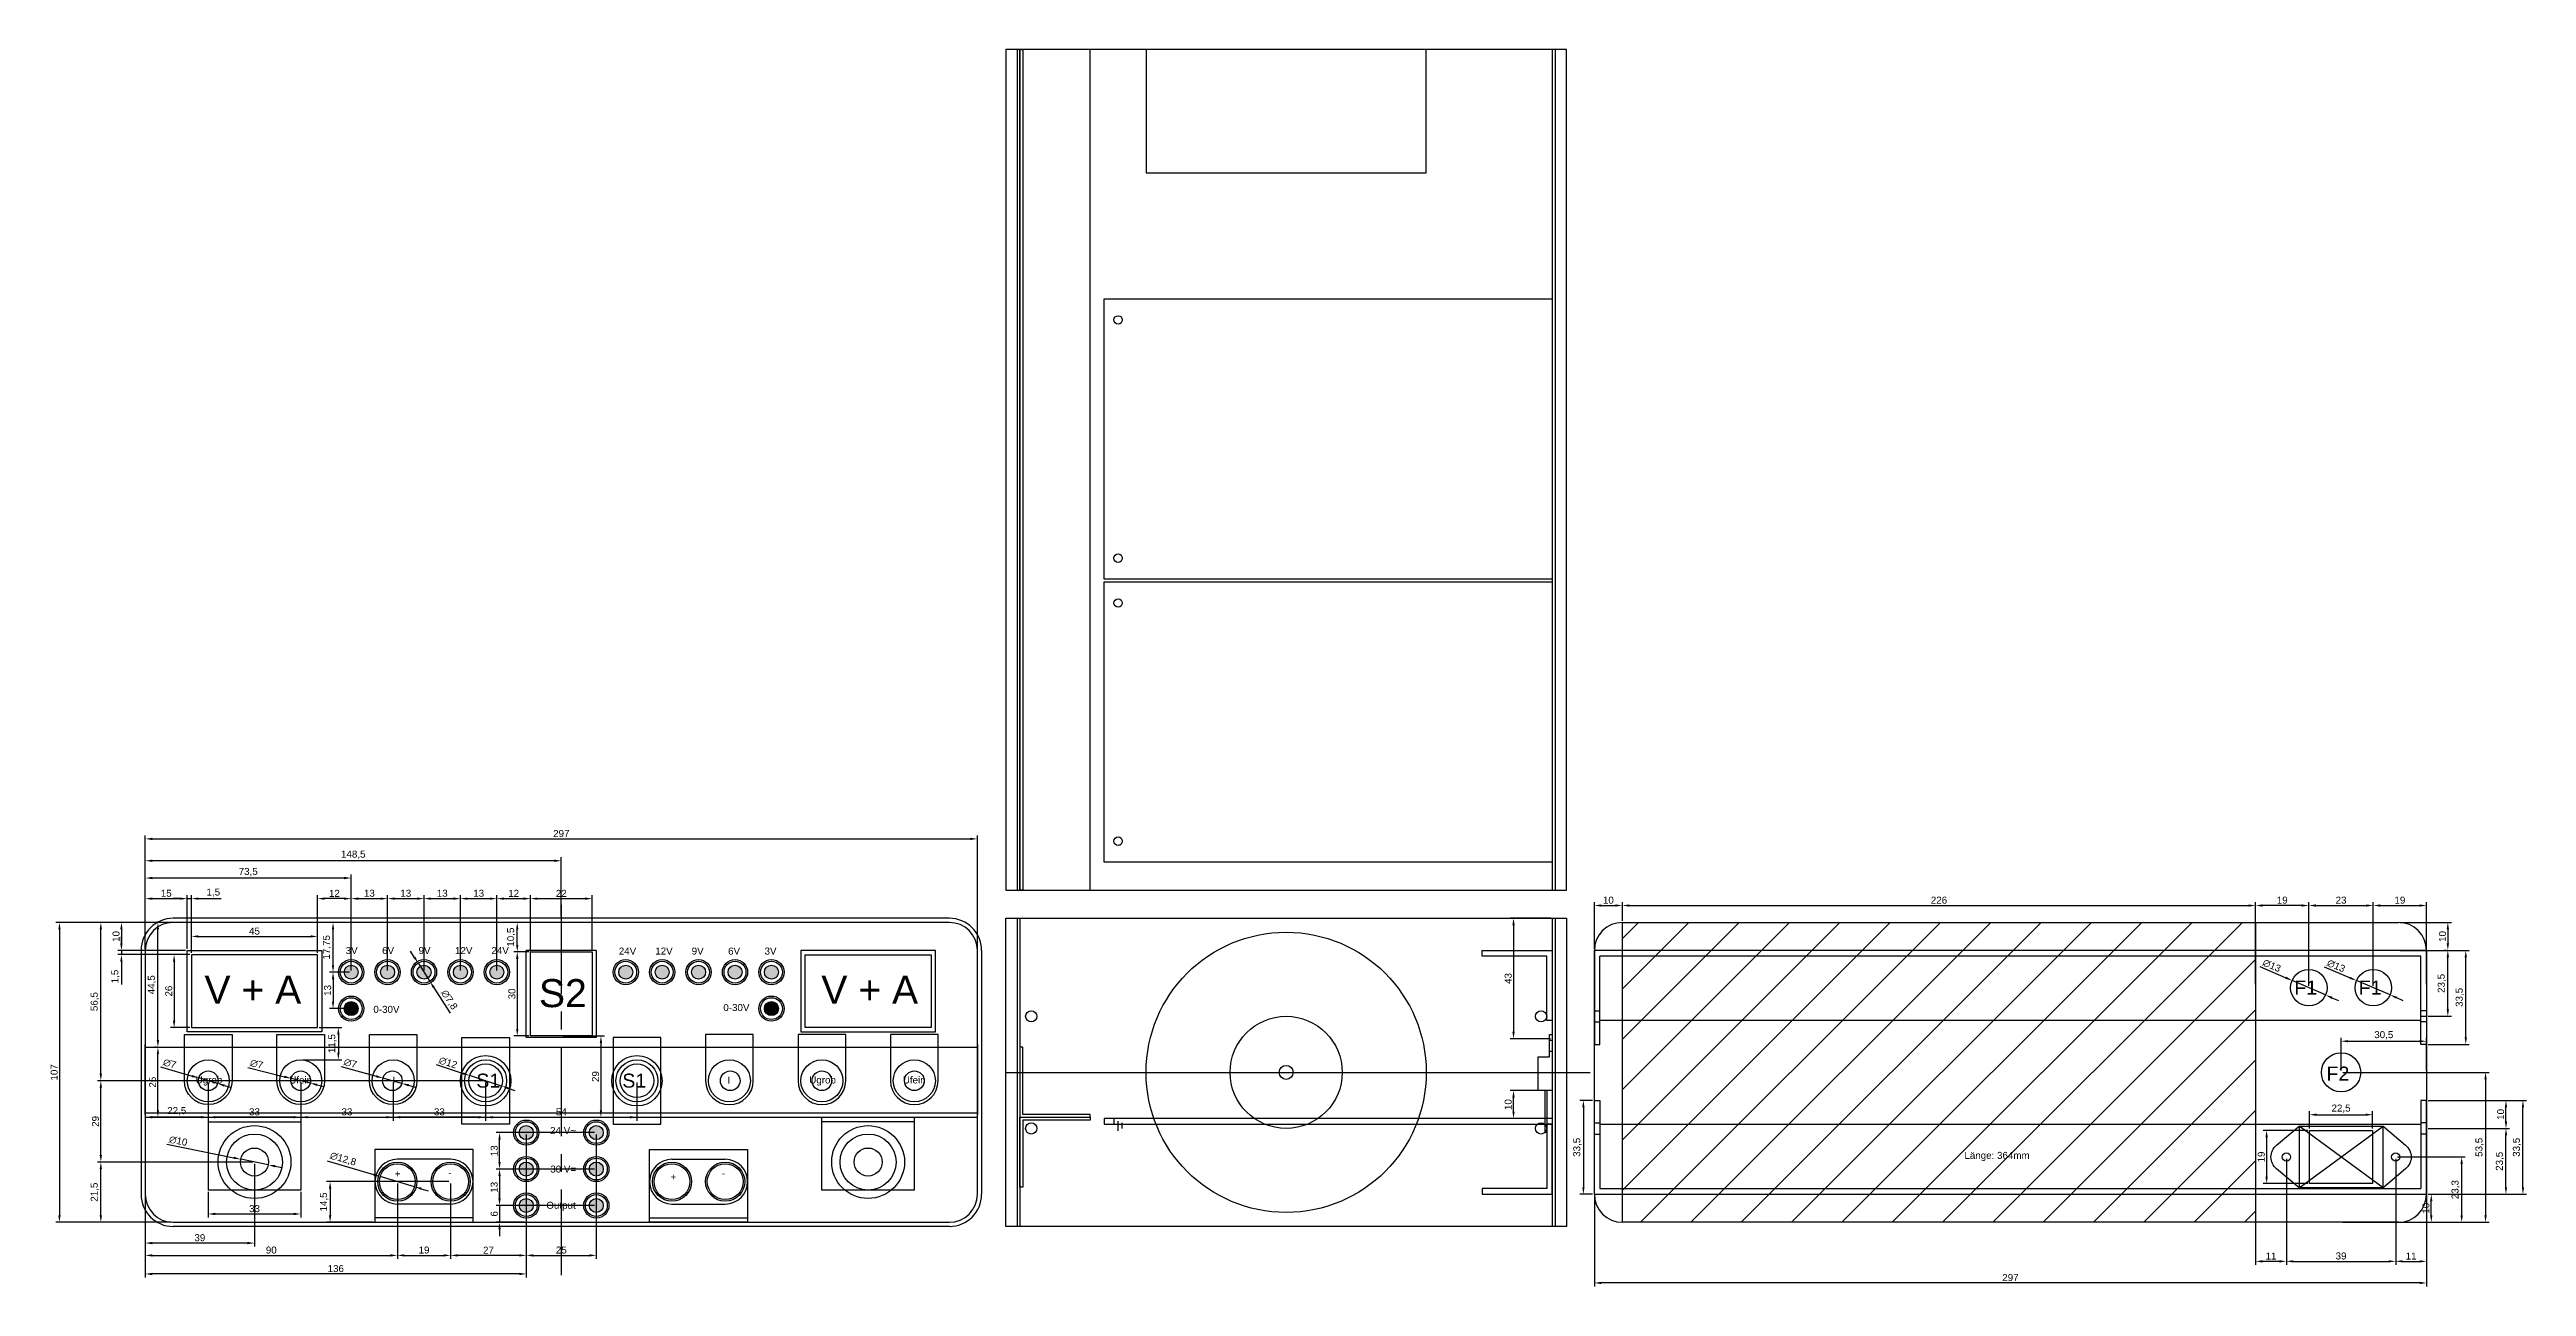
# Model space of a CAD drawing. Header units: millimetres. Extents: x 475 to 4099, y 1633 to 3451.
# Drawn here: x 3165 to 4049, y 3010 to 3451 of the extents above; entities that cross this region are included whole.
import ezdxf

# ---------------------------------------------------------------- set-up
doc = ezdxf.new("R2010")
doc.units = ezdxf.units.MM
doc.linetypes.add('MITTE', pattern=[50.8, 31.75, -6.35, 6.35, -6.35])
for name, color, linetype in [('Bemassung', 80, 'Continuous'), ('Hilfslinie', 30, 'Continuous'), ('Kanten', 7, 'Continuous'), ('Mittel', 10, 'MITTE'), ('Verdeckt', 172, 'Continuous')]:
    doc.layers.add(name, color=color, linetype=linetype)
doc.styles.get("Standard").update_dxf_attribs({"font": 'arial.ttf'})
doc.dimstyles.new('ISO-25', dxfattribs={"dimtxt": 2.5, "dimasz": 2.5, "dimexe": 1.25, "dimexo": 0.625, "dimtad": 1, "dimtxsty": 'Standard', "dimcen": 2.5, "dimadec": 0, "dimazin": 0, "dimtfac": 1, "dimtmove": 0, "dimatfit": 3, "dimfxl": 1, "dimarcsym": 0})

msp = doc.modelspace()

# ---------------------------------------------------------------- texts
at = {"insert": (3339.883, 3119.399), "char_height": 10, "attachment_point": 1}
msp.add_mtext_dynamic_manual_height_columns('S2', width=13.16423, gutter_width=12.5, heights=[9.423], dxfattribs=at)
at = {"layer": 'Bemassung', "insert": (3848.635, 3057.754), "char_height": 2.5, "attachment_point": 1}
msp.add_mtext_dynamic_manual_height_columns('Länge: 364mm', width=30.9072, gutter_width=12.5, heights=[0], dxfattribs=at)
at = {"layer": 'Kanten'}
for s, p in [('3V         6V         9V         12V       24V', (3270.922, 3128.348)), ('24V       12V       9V         6V         3V', (3368.389, 3128.157))]:
    msp.add_text(s, height=2.5, dxfattribs=at).set_placement(p)
for s, width, heights, insert, char_height, attachment_point in [('V + A', 39.97092, [0], (3220.508, 3120.611), 10, 1), ('V + A', 39.97092, [0], (3475.223, 3120.602), 10, 3), ('F1', 5, [0], (3974.531, 3118.904), 5, 3), ('F1', 5, [0], (3997.531, 3118.904), 5, 3), ('0-30V', 40.8672, [0], (3280.794, 3109.864), 2.5, 1), ('0-30V', 40.8672, [0], (3405.701, 3110.502), 2.5, 1), ('S1', 5, [0], (3317.54, 3085.679), 5, 1), ('S1', 5, [0], (3378.192, 3085.679), 5, 3), ('F2', 5, [0], (3986.031, 3088.192), 5, 3), ('Ugrob', 5.3464, [0], (3217.369, 3084.667), 2.5, 1), ('Ufein', 5.3464, [0], (3250.763, 3084.656), 2.5, 1), ('I', 5.3464, [0], (3287.583, 3084.544), 2.5, 1), ('I', 5.3464, [0], (3408.149, 3084.544), 2.5, 3), ('Ugrob', 5.3464, [0], (3436.369, 3084.667), 2.5, 1), ('Ufein', 5.3464, [0], (3469.763, 3084.656), 2.5, 1), ('24 V~', 12.32226, [0], (3343.878, 3066.631), 2.5, 1), ('+', 4.18126, [2.5], (3288.461, 3051.211), 2.5, 1), ('-', 2.92919, [0], (3307.552, 3051.496), 2.5, 1), ('30 V=', 11.78651, [0], (3343.93, 3052.868), 2.5, 1), ('-', 2.92919, [0], (3406.366, 3051.421), 2.5, 3), ('+', 4.18126, [2.5], (3388.851, 3050.082), 2.5, 3), ('Output', 12.53656, [0], (3342.536, 3039.947), 2.5, 1)]:
    msp.add_mtext_dynamic_manual_height_columns(s, width=width, gutter_width=12.5, heights=heights, dxfattribs=dict(at, insert=insert, char_height=char_height, attachment_point=attachment_point))

# ---------------------------------------------------------------- blocks, each defined once
blk = doc.blocks.new('*D227')
at = {"layer": 'Bemassung', "color": 0, "lineweight": -2, "transparency": 16777216}
for p, q in [((3199.37, 3130.25), (3199.37, 3149.38)), ((3201.87, 3148.13), (3211.87, 3148.13)), ((3214.37, 3130.25), (3214.37, 3149.38))]:
    blk.add_line(p, q, dxfattribs=at)
at = {"layer": 'Bemassung', "color": 0, "transparency": 16777216}
for points in [[(3201.87, 3148.54), (3201.87, 3147.71), (3199.37, 3148.13)], [(3211.87, 3148.54), (3211.87, 3147.71), (3214.37, 3148.13)]]:
    blk.add_solid(points, dxfattribs=at)
at = {"layer": 'Defpoints', "color": 0, "transparency": 16777216}
for p in [(3214.37, 3148.13), (3199.37, 3129.63), (3214.37, 3129.63)]:
    blk.add_point(p, dxfattribs=at)
at = {"layer": 'Bemassung', "color": 0, "transparency": 16777216, "insert": (3206.87, 3150.03), "char_height": 2.5, "attachment_point": 5}
blk.add_mtext('15', dxfattribs=at)
blk = doc.blocks.new('*D228')
at = {"layer": 'Bemassung', "color": 0, "lineweight": -2, "transparency": 16777216}
for p, q in [((3260.87, 3128.75), (3260.87, 3149.38)), ((3270.37, 3148.13), (3263.37, 3148.13)), ((3272.87, 3122.5), (3272.87, 3149.38))]:
    blk.add_line(p, q, dxfattribs=at)
at = {"layer": 'Bemassung', "color": 0, "transparency": 16777216}
for points in [[(3263.37, 3148.54), (3263.37, 3147.71), (3260.87, 3148.13)], [(3270.37, 3148.54), (3270.37, 3147.71), (3272.87, 3148.13)]]:
    blk.add_solid(points, dxfattribs=at)
at = {"layer": 'Defpoints', "color": 0, "transparency": 16777216}
for p in [(3260.87, 3148.13), (3260.87, 3128.13), (3272.87, 3121.88)]:
    blk.add_point(p, dxfattribs=at)
at = {"layer": 'Bemassung', "color": 0, "transparency": 16777216, "insert": (3266.87, 3150.01), "char_height": 2.5, "attachment_point": 5}
blk.add_mtext('12', dxfattribs=at)
blk = doc.blocks.new('*D229')
at = {"layer": 'Bemassung', "color": 0, "lineweight": -2, "transparency": 16777216}
for p, q in [((3272.87, 3122.5), (3272.87, 3149.38)), ((3275.37, 3148.13), (3283.37, 3148.13)), ((3285.87, 3122.5), (3285.87, 3149.38))]:
    blk.add_line(p, q, dxfattribs=at)
at = {"layer": 'Bemassung', "color": 0, "transparency": 16777216}
for points in [[(3275.37, 3148.54), (3275.37, 3147.71), (3272.87, 3148.13)], [(3283.37, 3148.54), (3283.37, 3147.71), (3285.87, 3148.13)]]:
    blk.add_solid(points, dxfattribs=at)
at = {"layer": 'Defpoints', "color": 0, "transparency": 16777216}
for p in [(3285.87, 3148.13), (3272.87, 3121.88), (3285.87, 3121.88)]:
    blk.add_point(p, dxfattribs=at)
at = {"layer": 'Bemassung', "color": 0, "transparency": 16777216, "insert": (3279.37, 3150.03), "char_height": 2.5, "attachment_point": 5}
blk.add_mtext('13', dxfattribs=at)
blk = doc.blocks.new('*D230')
at = {"layer": 'Bemassung', "color": 0, "lineweight": -2, "transparency": 16777216}
for p, q in [((3285.87, 3122.5), (3285.87, 3149.38)), ((3288.37, 3148.13), (3296.37, 3148.13)), ((3298.87, 3122.5), (3298.87, 3149.38))]:
    blk.add_line(p, q, dxfattribs=at)
at = {"layer": 'Bemassung', "color": 0, "transparency": 16777216}
for points in [[(3288.37, 3148.54), (3288.37, 3147.71), (3285.87, 3148.13)], [(3296.37, 3148.54), (3296.37, 3147.71), (3298.87, 3148.13)]]:
    blk.add_solid(points, dxfattribs=at)
at = {"layer": 'Defpoints', "color": 0, "transparency": 16777216}
for p in [(3298.87, 3148.13), (3285.87, 3121.88), (3298.87, 3121.88)]:
    blk.add_point(p, dxfattribs=at)
at = {"layer": 'Bemassung', "color": 0, "transparency": 16777216, "insert": (3292.37, 3150.03), "char_height": 2.5, "attachment_point": 5}
blk.add_mtext('13', dxfattribs=at)
blk = doc.blocks.new('*D231')
at = {"layer": 'Bemassung', "color": 0, "lineweight": -2, "transparency": 16777216}
for p, q in [((3298.87, 3122.5), (3298.87, 3149.38)), ((3301.37, 3148.13), (3309.37, 3148.13)), ((3311.87, 3122.5), (3311.87, 3149.38))]:
    blk.add_line(p, q, dxfattribs=at)
at = {"layer": 'Bemassung', "color": 0, "transparency": 16777216}
for points in [[(3301.37, 3148.54), (3301.37, 3147.71), (3298.87, 3148.13)], [(3309.37, 3148.54), (3309.37, 3147.71), (3311.87, 3148.13)]]:
    blk.add_solid(points, dxfattribs=at)
at = {"layer": 'Defpoints', "color": 0, "transparency": 16777216}
for p in [(3311.87, 3148.13), (3298.87, 3121.88), (3311.87, 3121.88)]:
    blk.add_point(p, dxfattribs=at)
at = {"layer": 'Bemassung', "color": 0, "transparency": 16777216, "insert": (3305.37, 3150.03), "char_height": 2.5, "attachment_point": 5}
blk.add_mtext('13', dxfattribs=at)
blk = doc.blocks.new('*D232')
at = {"layer": 'Bemassung', "color": 0, "lineweight": -2, "transparency": 16777216}
for p, q in [((3311.87, 3122.5), (3311.87, 3149.38)), ((3314.37, 3148.13), (3322.37, 3148.13)), ((3324.87, 3122.5), (3324.87, 3149.38))]:
    blk.add_line(p, q, dxfattribs=at)
at = {"layer": 'Bemassung', "color": 0, "transparency": 16777216}
for points in [[(3314.37, 3148.54), (3314.37, 3147.71), (3311.87, 3148.13)], [(3322.37, 3148.54), (3322.37, 3147.71), (3324.87, 3148.13)]]:
    blk.add_solid(points, dxfattribs=at)
at = {"layer": 'Defpoints', "color": 0, "transparency": 16777216}
for p in [(3324.87, 3148.13), (3311.87, 3121.88), (3324.87, 3121.88)]:
    blk.add_point(p, dxfattribs=at)
at = {"layer": 'Bemassung', "color": 0, "transparency": 16777216, "insert": (3318.37, 3150.03), "char_height": 2.5, "attachment_point": 5}
blk.add_mtext('13', dxfattribs=at)
blk = doc.blocks.new('*D233')
at = {"layer": 'Bemassung', "color": 0, "lineweight": -2, "transparency": 16777216}
for p, q in [((3336.87, 3129.75), (3336.87, 3149.38)), ((3339.37, 3148.13), (3356.37, 3148.13)), ((3358.87, 3129.75), (3358.87, 3149.38))]:
    blk.add_line(p, q, dxfattribs=at)
at = {"layer": 'Bemassung', "color": 0, "transparency": 16777216}
for points in [[(3339.37, 3148.54), (3339.37, 3147.71), (3336.87, 3148.13)], [(3356.37, 3148.54), (3356.37, 3147.71), (3358.87, 3148.13)]]:
    blk.add_solid(points, dxfattribs=at)
at = {"layer": 'Defpoints', "color": 0, "transparency": 16777216}
for p in [(3358.87, 3148.13), (3336.87, 3129.13), (3358.87, 3129.13)]:
    blk.add_point(p, dxfattribs=at)
at = {"layer": 'Bemassung', "color": 0, "transparency": 16777216, "insert": (3347.87, 3150.01), "char_height": 2.5, "attachment_point": 5}
blk.add_mtext('22', dxfattribs=at)
blk = doc.blocks.new('*D234')
at = {"layer": 'Bemassung', "color": 0, "lineweight": -2, "transparency": 16777216}
for p, q in [((3336.24, 3129.13), (3330.9, 3129.13)), ((3332.15, 3126.63), (3332.15, 3101.63)), ((3336.24, 3099.13), (3330.9, 3099.13))]:
    blk.add_line(p, q, dxfattribs=at)
at = {"layer": 'Bemassung', "color": 0, "transparency": 16777216}
for points in [[(3331.73, 3126.63), (3332.56, 3126.63), (3332.15, 3129.13)], [(3331.73, 3101.63), (3332.56, 3101.63), (3332.15, 3099.13)]]:
    blk.add_solid(points, dxfattribs=at)
at = {"layer": 'Defpoints', "color": 0, "transparency": 16777216}
for p in [(3336.87, 3129.13), (3332.15, 3099.13), (3336.87, 3099.13)]:
    blk.add_point(p, dxfattribs=at)
at = {"layer": 'Bemassung', "color": 0, "transparency": 16777216, "insert": (3330.25, 3114.13), "char_height": 2.5, "attachment_point": 5, "rotation": 90}
blk.add_mtext('30', dxfattribs=at)
blk = doc.blocks.new('*D235')
at = {"layer": 'Bemassung', "color": 0, "lineweight": -2, "transparency": 16777216}
for p, q in [((3204.84, 3088.14), (3216.11, 3084.82)), ((3225.22, 3082.14), (3218.51, 3084.12)), ((3227.62, 3081.43), (3230.02, 3080.72))]:
    blk.add_line(p, q, dxfattribs=at)
at = {"layer": 'Bemassung', "color": 0, "transparency": 16777216}
for points in [[(3216.23, 3085.22), (3215.99, 3084.42), (3218.51, 3084.12)], [(3227.74, 3081.83), (3227.5, 3081.03), (3225.22, 3082.14)]]:
    blk.add_solid(points, dxfattribs=at)
at = {"layer": 'Defpoints', "color": 0, "transparency": 16777216}
for p in [(3218.51, 3084.12), (3225.22, 3082.14)]:
    blk.add_point(p, dxfattribs=at)
at = {"layer": 'Bemassung', "color": 0, "transparency": 16777216, "insert": (3208.09, 3089.24), "char_height": 2.5, "attachment_point": 5, "rotation": 343.57597}
blk.add_mtext('∅7', dxfattribs=at)
blk = doc.blocks.new('*D236')
at = {"layer": 'Bemassung', "color": 0, "lineweight": -2, "transparency": 16777216}
for p, q in [((3235.94, 3087.82), (3249.04, 3084.57)), ((3258.26, 3082.28), (3251.47, 3083.97)), ((3260.69, 3081.68), (3263.12, 3081.08))]:
    blk.add_line(p, q, dxfattribs=at)
at = {"layer": 'Bemassung', "color": 0, "transparency": 16777216}
for points in [[(3249.14, 3084.98), (3248.94, 3084.17), (3251.47, 3083.97)], [(3260.79, 3082.09), (3260.59, 3081.28), (3258.26, 3082.28)]]:
    blk.add_solid(points, dxfattribs=at)
at = {"layer": 'Defpoints', "color": 0, "transparency": 16777216}
for p in [(3251.47, 3083.97), (3258.26, 3082.28)]:
    blk.add_point(p, dxfattribs=at)
at = {"layer": 'Bemassung', "color": 0, "transparency": 16777216, "insert": (3239.14, 3089.06), "char_height": 2.5, "attachment_point": 5, "rotation": 346.06418}
blk.add_mtext('∅7', dxfattribs=at)
blk = doc.blocks.new('*D237')
at = {"layer": 'Bemassung', "color": 0, "lineweight": -2, "transparency": 16777216}
for p, q in [((3269.36, 3088.21), (3281.8, 3084.74)), ((3290.95, 3082.19), (3284.21, 3084.07)), ((3293.36, 3081.51), (3295.77, 3080.84))]:
    blk.add_line(p, q, dxfattribs=at)
at = {"layer": 'Bemassung', "color": 0, "transparency": 16777216}
for points in [[(3281.92, 3085.14), (3281.69, 3084.34), (3284.21, 3084.07)], [(3293.47, 3081.92), (3293.25, 3081.11), (3290.95, 3082.19)]]:
    blk.add_solid(points, dxfattribs=at)
at = {"layer": 'Defpoints', "color": 0, "transparency": 16777216}
for p in [(3284.21, 3084.07), (3290.95, 3082.19)]:
    blk.add_point(p, dxfattribs=at)
at = {"layer": 'Bemassung', "color": 0, "transparency": 16777216, "insert": (3272.59, 3089.35), "char_height": 2.5, "attachment_point": 5, "rotation": 344.42156}
blk.add_mtext('∅7', dxfattribs=at)
blk = doc.blocks.new('*D238')
at = {"layer": 'Bemassung', "color": 0, "lineweight": -2, "transparency": 16777216}
for p, q in [((3303.26, 3088.88), (3312.79, 3085.77)), ((3326.57, 3081.26), (3315.16, 3084.99)), ((3328.95, 3080.49), (3331.32, 3079.71))]:
    blk.add_line(p, q, dxfattribs=at)
at = {"layer": 'Bemassung', "color": 0, "transparency": 16777216}
for points in [[(3312.92, 3086.16), (3312.66, 3085.37), (3315.16, 3084.99)], [(3329.07, 3080.88), (3328.82, 3080.09), (3326.57, 3081.26)]]:
    blk.add_solid(points, dxfattribs=at)
at = {"layer": 'Defpoints', "color": 0, "transparency": 16777216}
for p in [(3315.16, 3084.99), (3326.57, 3081.26)]:
    blk.add_point(p, dxfattribs=at)
at = {"layer": 'Bemassung', "color": 0, "transparency": 16777216, "insert": (3307.44, 3089.58), "char_height": 2.5, "attachment_point": 5, "rotation": 341.90992}
blk.add_mtext('∅12', dxfattribs=at)
blk = doc.blocks.new('*D239')
at = {"layer": 'Bemassung', "color": 0, "lineweight": -2, "transparency": 16777216}
for p, q in [((3207.06, 3060.46), (3231.01, 3055.61)), ((3243.27, 3053.13), (3233.47, 3055.12)), ((3245.72, 3052.64), (3248.17, 3052.14))]:
    blk.add_line(p, q, dxfattribs=at)
at = {"layer": 'Bemassung', "color": 0, "transparency": 16777216}
for points in [[(3231.1, 3056.02), (3230.93, 3055.21), (3233.47, 3055.12)], [(3245.8, 3053.05), (3245.63, 3052.23), (3243.27, 3053.13)]]:
    blk.add_solid(points, dxfattribs=at)
at = {"layer": 'Defpoints', "color": 0, "transparency": 16777216}
for p in [(3233.47, 3055.12), (3243.27, 3053.13)]:
    blk.add_point(p, dxfattribs=at)
at = {"layer": 'Bemassung', "color": 0, "transparency": 16777216, "insert": (3211.15, 3061.65), "char_height": 2.5, "attachment_point": 5, "rotation": 348.55748}
blk.add_mtext('∅10', dxfattribs=at)
blk = doc.blocks.new('*D240')
at = {"layer": 'Bemassung', "color": 0, "lineweight": -2, "transparency": 16777216}
for p, q in [((3264.34, 3054.51), (3280.83, 3049.64)), ((3295.5, 3045.31), (3283.23, 3048.94)), ((3297.9, 3044.61), (3300.3, 3043.9))]:
    blk.add_line(p, q, dxfattribs=at)
at = {"layer": 'Bemassung', "color": 0, "transparency": 16777216}
for points in [[(3280.95, 3050.04), (3280.71, 3049.25), (3283.23, 3048.94)], [(3298.02, 3045.01), (3297.78, 3044.21), (3295.5, 3045.31)]]:
    blk.add_solid(points, dxfattribs=at)
at = {"layer": 'Defpoints', "color": 0, "transparency": 16777216}
for p in [(3283.23, 3048.94), (3295.5, 3045.31)]:
    blk.add_point(p, dxfattribs=at)
at = {"layer": 'Bemassung', "color": 0, "transparency": 16777216, "insert": (3269.97, 3055.11), "char_height": 2.5, "attachment_point": 5, "rotation": 343.56117}
blk.add_mtext('∅12,8', dxfattribs=at)
blk = doc.blocks.new('*D241')
at = {"layer": 'Bemassung', "color": 0, "lineweight": -2, "transparency": 16777216}
for p, q in [((3213.74, 3139.63), (3189.62, 3139.63)), ((3213.74, 3129.63), (3189.62, 3129.63)), ((3190.87, 3137.13), (3190.87, 3132.13))]:
    blk.add_line(p, q, dxfattribs=at)
at = {"layer": 'Bemassung', "color": 0, "transparency": 16777216}
for points in [[(3190.45, 3137.13), (3191.28, 3137.13), (3190.87, 3139.63)], [(3190.45, 3132.13), (3191.28, 3132.13), (3190.87, 3129.63)]]:
    blk.add_solid(points, dxfattribs=at)
at = {"layer": 'Defpoints', "color": 0, "transparency": 16777216}
for p in [(3214.37, 3139.63), (3190.87, 3129.63), (3214.37, 3129.63)]:
    blk.add_point(p, dxfattribs=at)
at = {"layer": 'Bemassung', "color": 0, "transparency": 16777216, "insert": (3188.96, 3134.63), "char_height": 2.5, "attachment_point": 5, "rotation": 90}
blk.add_mtext('10', dxfattribs=at)
blk = doc.blocks.new('*D242')
at = {"layer": 'Bemassung', "color": 0, "lineweight": -2, "transparency": 16777216}
for p, q in [((3215.87, 3128.75), (3215.87, 3135.89)), ((3218.37, 3134.64), (3258.37, 3134.64)), ((3260.87, 3128.75), (3260.87, 3135.89))]:
    blk.add_line(p, q, dxfattribs=at)
at = {"layer": 'Bemassung', "color": 0, "transparency": 16777216}
for points in [[(3218.37, 3135.05), (3218.37, 3134.22), (3215.87, 3134.64)], [(3258.37, 3135.05), (3258.37, 3134.22), (3260.87, 3134.64)]]:
    blk.add_solid(points, dxfattribs=at)
at = {"layer": 'Defpoints', "color": 0, "transparency": 16777216}
for p in [(3260.87, 3134.64), (3215.87, 3128.13), (3260.87, 3128.13)]:
    blk.add_point(p, dxfattribs=at)
at = {"layer": 'Bemassung', "color": 0, "transparency": 16777216, "insert": (3238.37, 3136.53), "char_height": 2.5, "attachment_point": 5}
blk.add_mtext('45', dxfattribs=at)
blk = doc.blocks.new('*D243')
at = {"layer": 'Bemassung', "color": 0, "lineweight": -2, "transparency": 16777216}
for p, q in [((3215.24, 3128.13), (3208.43, 3128.13)), ((3209.68, 3125.63), (3209.68, 3104.63)), ((3215.24, 3102.13), (3208.43, 3102.13))]:
    blk.add_line(p, q, dxfattribs=at)
at = {"layer": 'Bemassung', "color": 0, "transparency": 16777216}
for points in [[(3209.26, 3125.63), (3210.1, 3125.63), (3209.68, 3128.13)], [(3209.26, 3104.63), (3210.1, 3104.63), (3209.68, 3102.13)]]:
    blk.add_solid(points, dxfattribs=at)
at = {"layer": 'Defpoints', "color": 0, "transparency": 16777216}
for p in [(3215.87, 3128.13), (3209.68, 3102.13), (3215.87, 3102.13)]:
    blk.add_point(p, dxfattribs=at)
at = {"layer": 'Bemassung', "color": 0, "transparency": 16777216, "insert": (3207.78, 3115.13), "char_height": 2.5, "attachment_point": 5, "rotation": 90}
blk.add_mtext('26', dxfattribs=at)
blk = doc.blocks.new('*D244')
at = {"layer": 'Bemassung', "color": 0, "lineweight": -2, "transparency": 16777216}
for p, q in [((3213.74, 3129.63), (3189.62, 3129.63)), ((3190.87, 3132.13), (3190.87, 3134.63)), ((3190.87, 3129.63), (3190.87, 3128.13)), ((3215.24, 3128.13), (3189.62, 3128.13)), ((3190.87, 3125.63), (3190.87, 3117.54))]:
    blk.add_line(p, q, dxfattribs=at)
at = {"layer": 'Bemassung', "color": 0, "transparency": 16777216}
for points in [[(3190.45, 3132.13), (3191.28, 3132.13), (3190.87, 3129.63)], [(3190.45, 3125.63), (3191.28, 3125.63), (3190.87, 3128.13)]]:
    blk.add_solid(points, dxfattribs=at)
at = {"layer": 'Defpoints', "color": 0, "transparency": 16777216}
for p in [(3214.37, 3129.63), (3190.87, 3128.13), (3215.87, 3128.13)]:
    blk.add_point(p, dxfattribs=at)
at = {"layer": 'Bemassung', "color": 0, "transparency": 16777216, "insert": (3188.74, 3120.33), "char_height": 2.5, "attachment_point": 5, "rotation": 90}
blk.add_mtext('1,5', dxfattribs=at)
blk = doc.blocks.new('*D245')
at = {"layer": 'Bemassung', "color": 0, "lineweight": -2, "transparency": 16777216}
for p, q in [((3211.87, 3148.13), (3209.37, 3148.13)), ((3214.37, 3130.25), (3214.37, 3149.38)), ((3214.37, 3148.13), (3215.87, 3148.13)), ((3215.87, 3128.75), (3215.87, 3149.38)), ((3218.37, 3148.13), (3226.45, 3148.13))]:
    blk.add_line(p, q, dxfattribs=at)
at = {"layer": 'Bemassung', "color": 0, "transparency": 16777216}
for points in [[(3211.87, 3148.54), (3211.87, 3147.71), (3214.37, 3148.13)], [(3218.37, 3148.54), (3218.37, 3147.71), (3215.87, 3148.13)]]:
    blk.add_solid(points, dxfattribs=at)
at = {"layer": 'Defpoints', "color": 0, "transparency": 16777216}
for p in [(3215.87, 3148.13), (3214.37, 3129.63), (3215.87, 3128.13)]:
    blk.add_point(p, dxfattribs=at)
at = {"layer": 'Bemassung', "color": 0, "transparency": 16777216, "insert": (3223.66, 3150.25), "char_height": 2.5, "attachment_point": 5}
blk.add_mtext('1,5', dxfattribs=at)
blk = doc.blocks.new('*D246')
at = {"layer": 'Bemassung', "color": 0, "lineweight": -2, "transparency": 16777216}
for p, q in [((3199.37, 3130.88), (3199.37, 3156.72)), ((3272.87, 3122.5), (3272.87, 3156.72)), ((3270.37, 3155.47), (3201.87, 3155.47))]:
    blk.add_line(p, q, dxfattribs=at)
at = {"layer": 'Bemassung', "color": 0, "transparency": 16777216}
for points in [[(3201.87, 3155.89), (3201.87, 3155.05), (3199.37, 3155.47)], [(3270.37, 3155.89), (3270.37, 3155.05), (3272.87, 3155.47)]]:
    blk.add_solid(points, dxfattribs=at)
at = {"layer": 'Defpoints', "color": 0, "transparency": 16777216}
for p in [(3199.37, 3155.47), (3199.37, 3130.25), (3272.87, 3121.88)]:
    blk.add_point(p, dxfattribs=at)
at = {"layer": 'Bemassung', "color": 0, "transparency": 16777216, "insert": (3236.12, 3157.6), "char_height": 2.5, "attachment_point": 5}
blk.add_mtext('73,5', dxfattribs=at)
blk = doc.blocks.new('*D247')
at = {"layer": 'Bemassung', "color": 0, "lineweight": -2, "transparency": 16777216}
for p, q in [((3199.37, 3130.88), (3199.37, 3162.89)), ((3345.37, 3161.64), (3201.87, 3161.64)), ((3347.87, 3141.75), (3347.87, 3162.89))]:
    blk.add_line(p, q, dxfattribs=at)
at = {"layer": 'Bemassung', "color": 0, "transparency": 16777216}
for points in [[(3201.87, 3162.05), (3201.87, 3161.22), (3199.37, 3161.64)], [(3345.37, 3162.05), (3345.37, 3161.22), (3347.87, 3161.64)]]:
    blk.add_solid(points, dxfattribs=at)
at = {"layer": 'Defpoints', "color": 0, "transparency": 16777216}
for p in [(3199.37, 3161.64), (3347.87, 3141.13), (3199.37, 3130.25)]:
    blk.add_point(p, dxfattribs=at)
at = {"layer": 'Bemassung', "color": 0, "transparency": 16777216, "insert": (3273.62, 3163.76), "char_height": 2.5, "attachment_point": 5}
blk.add_mtext('148,5', dxfattribs=at)
blk = doc.blocks.new('*D248')
at = {"layer": 'Bemassung', "color": 0, "lineweight": -2, "transparency": 16777216}
for p, q in [((3324.87, 3122.5), (3324.87, 3149.38)), ((3327.37, 3148.13), (3334.37, 3148.13)), ((3336.87, 3129.43), (3336.87, 3149.38))]:
    blk.add_line(p, q, dxfattribs=at)
at = {"layer": 'Bemassung', "color": 0, "transparency": 16777216}
for points in [[(3327.37, 3148.54), (3327.37, 3147.71), (3324.87, 3148.13)], [(3334.37, 3148.54), (3334.37, 3147.71), (3336.87, 3148.13)]]:
    blk.add_solid(points, dxfattribs=at)
at = {"layer": 'Defpoints', "color": 0, "transparency": 16777216}
for p in [(3336.87, 3148.13), (3324.87, 3121.88), (3336.87, 3128.8)]:
    blk.add_point(p, dxfattribs=at)
at = {"layer": 'Bemassung', "color": 0, "transparency": 16777216, "insert": (3330.87, 3150.01), "char_height": 2.5, "attachment_point": 5}
blk.add_mtext('12', dxfattribs=at)
blk = doc.blocks.new('*D249')
at = {"layer": 'Bemassung', "color": 0, "lineweight": -2, "transparency": 16777216}
for p, q in [((3336.24, 3139.63), (3330.9, 3139.63)), ((3332.15, 3131.63), (3332.15, 3137.13)), ((3336.24, 3129.13), (3330.9, 3129.13))]:
    blk.add_line(p, q, dxfattribs=at)
at = {"layer": 'Bemassung', "color": 0, "transparency": 16777216}
for points in [[(3331.73, 3137.13), (3332.56, 3137.13), (3332.15, 3139.63)], [(3331.73, 3131.63), (3332.56, 3131.63), (3332.15, 3129.13)]]:
    blk.add_solid(points, dxfattribs=at)
at = {"layer": 'Defpoints', "color": 0, "transparency": 16777216}
for p in [(3332.15, 3139.63), (3336.87, 3139.63), (3336.87, 3129.13)]:
    blk.add_point(p, dxfattribs=at)
at = {"layer": 'Bemassung', "color": 0, "transparency": 16777216, "insert": (3330.02, 3134.38), "char_height": 2.5, "attachment_point": 5, "rotation": 90}
blk.add_mtext('10,5', dxfattribs=at)
blk = doc.blocks.new('*D250')
at = {"layer": 'Bemassung', "color": 0, "lineweight": -2, "transparency": 16777216}
for p, q in [((3208.74, 3139.63), (3182.28, 3139.63)), ((3183.53, 3085.63), (3183.53, 3137.13)), ((3320.24, 3083.13), (3182.28, 3083.13))]:
    blk.add_line(p, q, dxfattribs=at)
at = {"layer": 'Bemassung', "color": 0, "transparency": 16777216}
for points in [[(3183.11, 3137.13), (3183.94, 3137.13), (3183.53, 3139.63)], [(3183.11, 3085.63), (3183.94, 3085.63), (3183.53, 3083.13)]]:
    blk.add_solid(points, dxfattribs=at)
at = {"layer": 'Defpoints', "color": 0, "transparency": 16777216}
for p in [(3183.53, 3139.63), (3209.37, 3139.63), (3320.87, 3083.13)]:
    blk.add_point(p, dxfattribs=at)
at = {"layer": 'Bemassung', "color": 0, "transparency": 16777216, "insert": (3181.4, 3111.38), "char_height": 2.5, "attachment_point": 5, "rotation": 90}
blk.add_mtext('56,5', dxfattribs=at)
blk = doc.blocks.new('*D251')
at = {"layer": 'Bemassung', "color": 0, "lineweight": -2, "transparency": 16777216}
for p, q in [((3237.74, 3054.13), (3182.28, 3054.13)), ((3183.53, 3035.13), (3183.53, 3051.63)), ((3208.74, 3032.63), (3182.28, 3032.63))]:
    blk.add_line(p, q, dxfattribs=at)
at = {"layer": 'Bemassung', "color": 0, "transparency": 16777216}
for points in [[(3183.11, 3051.63), (3183.94, 3051.63), (3183.53, 3054.13)], [(3183.11, 3035.13), (3183.94, 3035.13), (3183.53, 3032.63)]]:
    blk.add_solid(points, dxfattribs=at)
at = {"layer": 'Defpoints', "color": 0, "transparency": 16777216}
for p in [(3183.53, 3054.13), (3238.37, 3054.13), (3209.37, 3032.63)]:
    blk.add_point(p, dxfattribs=at)
at = {"layer": 'Bemassung', "color": 0, "transparency": 16777216, "insert": (3181.4, 3043.38), "char_height": 2.5, "attachment_point": 5, "rotation": 90}
blk.add_mtext('21,5', dxfattribs=at)
blk = doc.blocks.new('*D252')
at = {"layer": 'Bemassung', "color": 0, "lineweight": -2, "transparency": 16777216}
for p, q in [((3320.24, 3083.13), (3182.28, 3083.13)), ((3183.53, 3056.63), (3183.53, 3080.63)), ((3237.74, 3054.13), (3182.28, 3054.13))]:
    blk.add_line(p, q, dxfattribs=at)
at = {"layer": 'Bemassung', "color": 0, "transparency": 16777216}
for points in [[(3183.11, 3080.63), (3183.94, 3080.63), (3183.53, 3083.13)], [(3183.11, 3056.63), (3183.94, 3056.63), (3183.53, 3054.13)]]:
    blk.add_solid(points, dxfattribs=at)
at = {"layer": 'Defpoints', "color": 0, "transparency": 16777216}
for p in [(3183.53, 3083.13), (3320.87, 3083.13), (3238.37, 3054.13)]:
    blk.add_point(p, dxfattribs=at)
at = {"layer": 'Bemassung', "color": 0, "transparency": 16777216, "insert": (3181.62, 3068.63), "char_height": 2.5, "attachment_point": 5, "rotation": 90}
blk.add_mtext('29', dxfattribs=at)
blk = doc.blocks.new('*D253')
at = {"layer": 'Bemassung', "color": 0, "lineweight": -2, "transparency": 16777216}
for p, q in [((3199.37, 3042), (3199.37, 3019.56)), ((3289.37, 3046.5), (3289.37, 3019.56)), ((3201.87, 3020.81), (3286.87, 3020.81))]:
    blk.add_line(p, q, dxfattribs=at)
at = {"layer": 'Bemassung', "color": 0, "transparency": 16777216}
for points in [[(3201.87, 3021.23), (3201.87, 3020.39), (3199.37, 3020.81)], [(3286.87, 3021.23), (3286.87, 3020.39), (3289.37, 3020.81)]]:
    blk.add_solid(points, dxfattribs=at)
at = {"layer": 'Defpoints', "color": 0, "transparency": 16777216}
for p in [(3199.37, 3042.63), (3289.37, 3047.13), (3289.37, 3020.81)]:
    blk.add_point(p, dxfattribs=at)
at = {"layer": 'Bemassung', "color": 0, "transparency": 16777216, "insert": (3244.37, 3022.71), "char_height": 2.5, "attachment_point": 5}
blk.add_mtext('90', dxfattribs=at)
blk = doc.blocks.new('*D254')
at = {"layer": 'Bemassung', "color": 0, "lineweight": -2, "transparency": 16777216}
for p, q in [((3289.37, 3046.5), (3289.37, 3019.56)), ((3308.37, 3046.5), (3308.37, 3019.56)), ((3291.87, 3020.81), (3305.87, 3020.81))]:
    blk.add_line(p, q, dxfattribs=at)
at = {"layer": 'Bemassung', "color": 0, "transparency": 16777216}
for points in [[(3291.87, 3021.23), (3291.87, 3020.39), (3289.37, 3020.81)], [(3305.87, 3021.23), (3305.87, 3020.39), (3308.37, 3020.81)]]:
    blk.add_solid(points, dxfattribs=at)
at = {"layer": 'Defpoints', "color": 0, "transparency": 16777216}
for p in [(3289.37, 3047.13), (3308.37, 3047.13), (3308.37, 3020.81)]:
    blk.add_point(p, dxfattribs=at)
at = {"layer": 'Bemassung', "color": 0, "transparency": 16777216, "insert": (3298.87, 3022.71), "char_height": 2.5, "attachment_point": 5}
blk.add_mtext('19', dxfattribs=at)
blk = doc.blocks.new('*D255')
at = {"layer": 'Bemassung', "color": 0, "lineweight": -2, "transparency": 16777216}
for p, q in [((3307.74, 3047.13), (3264.1, 3047.13)), ((3265.35, 3044.63), (3265.35, 3035.13)), ((3280.74, 3032.63), (3264.1, 3032.63))]:
    blk.add_line(p, q, dxfattribs=at)
at = {"layer": 'Bemassung', "color": 0, "transparency": 16777216}
for points in [[(3264.94, 3044.63), (3265.77, 3044.63), (3265.35, 3047.13)], [(3264.94, 3035.13), (3265.77, 3035.13), (3265.35, 3032.63)]]:
    blk.add_solid(points, dxfattribs=at)
at = {"layer": 'Defpoints', "color": 0, "transparency": 16777216}
for p in [(3308.37, 3047.13), (3265.35, 3032.63), (3281.37, 3032.63)]:
    blk.add_point(p, dxfattribs=at)
at = {"layer": 'Bemassung', "color": 0, "transparency": 16777216, "insert": (3263.23, 3039.88), "char_height": 2.5, "attachment_point": 5, "rotation": 90}
blk.add_mtext('14,5', dxfattribs=at)
blk = doc.blocks.new('*D256')
at = {"layer": 'Bemassung', "color": 0, "lineweight": -2, "transparency": 16777216}
for p, q in [((3272.24, 3121.88), (3265.15, 3121.88)), ((3266.4, 3119.38), (3266.4, 3111.38)), ((3272.24, 3108.88), (3265.15, 3108.88))]:
    blk.add_line(p, q, dxfattribs=at)
at = {"layer": 'Bemassung', "color": 0, "transparency": 16777216}
for points in [[(3265.98, 3119.38), (3266.81, 3119.38), (3266.4, 3121.88)], [(3265.98, 3111.38), (3266.81, 3111.38), (3266.4, 3108.88)]]:
    blk.add_solid(points, dxfattribs=at)
at = {"layer": 'Defpoints', "color": 0, "transparency": 16777216}
for p in [(3272.87, 3121.88), (3266.4, 3108.88), (3272.87, 3108.88)]:
    blk.add_point(p, dxfattribs=at)
at = {"layer": 'Bemassung', "color": 0, "transparency": 16777216, "insert": (3264.49, 3115.38), "char_height": 2.5, "attachment_point": 5, "rotation": 90}
blk.add_mtext('13', dxfattribs=at)
blk = doc.blocks.new('*D257')
at = {"layer": 'Bemassung', "color": 0, "lineweight": -2, "transparency": 16777216}
for p, q in [((3272.24, 3139.63), (3265.15, 3139.63)), ((3266.4, 3124.38), (3266.4, 3137.13)), ((3272.24, 3121.88), (3265.15, 3121.88))]:
    blk.add_line(p, q, dxfattribs=at)
at = {"layer": 'Bemassung', "color": 0, "transparency": 16777216}
for points in [[(3265.98, 3137.13), (3266.81, 3137.13), (3266.4, 3139.63)], [(3265.98, 3124.38), (3266.81, 3124.38), (3266.4, 3121.88)]]:
    blk.add_solid(points, dxfattribs=at)
at = {"layer": 'Defpoints', "color": 0, "transparency": 16777216}
for p in [(3266.4, 3139.63), (3272.87, 3139.63), (3272.87, 3121.88)]:
    blk.add_point(p, dxfattribs=at)
at = {"layer": 'Bemassung', "color": 0, "transparency": 16777216, "insert": (3264.27, 3130.75), "char_height": 2.5, "attachment_point": 5, "rotation": 90}
blk.add_mtext('17,75', dxfattribs=at)
blk = doc.blocks.new('*D258')
at = {"layer": 'Bemassung', "color": 0, "lineweight": -2, "transparency": 16777216}
for p, q in [((3325.83, 3041.13), (3325.83, 3043.63)), ((3334.74, 3038.63), (3324.58, 3038.63)), ((3334.74, 3032.63), (3324.58, 3032.63)), ((3325.83, 3038.63), (3325.83, 3032.63)), ((3325.83, 3030.13), (3325.83, 3027.63))]:
    blk.add_line(p, q, dxfattribs=at)
at = {"layer": 'Bemassung', "color": 0, "transparency": 16777216}
for points in [[(3325.41, 3041.13), (3326.24, 3041.13), (3325.83, 3038.63)], [(3325.41, 3030.13), (3326.24, 3030.13), (3325.83, 3032.63)]]:
    blk.add_solid(points, dxfattribs=at)
at = {"layer": 'Defpoints', "color": 0, "transparency": 16777216}
for p in [(3325.83, 3032.63), (3335.37, 3038.63), (3335.37, 3032.63)]:
    blk.add_point(p, dxfattribs=at)
at = {"layer": 'Bemassung', "color": 0, "transparency": 16777216, "insert": (3323.93, 3035.63), "char_height": 2.5, "attachment_point": 5, "rotation": 90}
blk.add_mtext('6', dxfattribs=at)
blk = doc.blocks.new('*D259')
at = {"layer": 'Bemassung', "color": 0, "lineweight": -2, "transparency": 16777216}
for p, q in [((3359.74, 3051.63), (3324.58, 3051.63)), ((3325.83, 3049.13), (3325.83, 3041.13)), ((3359.74, 3038.63), (3324.58, 3038.63))]:
    blk.add_line(p, q, dxfattribs=at)
at = {"layer": 'Bemassung', "color": 0, "transparency": 16777216}
for points in [[(3325.41, 3049.13), (3326.24, 3049.13), (3325.83, 3051.63)], [(3325.41, 3041.13), (3326.24, 3041.13), (3325.83, 3038.63)]]:
    blk.add_solid(points, dxfattribs=at)
at = {"layer": 'Defpoints', "color": 0, "transparency": 16777216}
for p in [(3360.37, 3051.63), (3325.83, 3038.63), (3360.37, 3038.63)]:
    blk.add_point(p, dxfattribs=at)
at = {"layer": 'Bemassung', "color": 0, "transparency": 16777216, "insert": (3323.93, 3045.13), "char_height": 2.5, "attachment_point": 5, "rotation": 90}
blk.add_mtext('13', dxfattribs=at)
blk = doc.blocks.new('*D260')
at = {"layer": 'Bemassung', "color": 0, "lineweight": -2, "transparency": 16777216}
for p, q in [((3359.74, 3064.63), (3324.58, 3064.63)), ((3325.83, 3054.13), (3325.83, 3062.13)), ((3359.74, 3051.63), (3324.58, 3051.63))]:
    blk.add_line(p, q, dxfattribs=at)
at = {"layer": 'Bemassung', "color": 0, "transparency": 16777216}
for points in [[(3325.41, 3062.13), (3326.24, 3062.13), (3325.83, 3064.63)], [(3325.41, 3054.13), (3326.24, 3054.13), (3325.83, 3051.63)]]:
    blk.add_solid(points, dxfattribs=at)
at = {"layer": 'Defpoints', "color": 0, "transparency": 16777216}
for p in [(3325.83, 3064.63), (3360.37, 3064.63), (3360.37, 3051.63)]:
    blk.add_point(p, dxfattribs=at)
at = {"layer": 'Bemassung', "color": 0, "transparency": 16777216, "insert": (3323.93, 3058.13), "char_height": 2.5, "attachment_point": 5, "rotation": 90}
blk.add_mtext('13', dxfattribs=at)
blk = doc.blocks.new('*D261')
at = {"layer": 'Bemassung', "color": 0, "lineweight": -2, "transparency": 16777216}
for p, q in [((3308.37, 3046.5), (3308.37, 3019.56)), ((3335.37, 3038), (3335.37, 3019.56)), ((3332.87, 3020.81), (3310.87, 3020.81))]:
    blk.add_line(p, q, dxfattribs=at)
at = {"layer": 'Bemassung', "color": 0, "transparency": 16777216}
for points in [[(3310.87, 3021.23), (3310.87, 3020.39), (3308.37, 3020.81)], [(3332.87, 3021.23), (3332.87, 3020.39), (3335.37, 3020.81)]]:
    blk.add_solid(points, dxfattribs=at)
at = {"layer": 'Defpoints', "color": 0, "transparency": 16777216}
for p in [(3308.37, 3047.13), (3335.37, 3038.63), (3308.37, 3020.81)]:
    blk.add_point(p, dxfattribs=at)
at = {"layer": 'Bemassung', "color": 0, "transparency": 16777216, "insert": (3321.87, 3022.69), "char_height": 2.5, "attachment_point": 5}
blk.add_mtext('27', dxfattribs=at)
blk = doc.blocks.new('*D262')
at = {"layer": 'Bemassung', "color": 0, "lineweight": -2, "transparency": 16777216}
for p, q in [((3335.37, 3064), (3335.37, 3019.56)), ((3360.37, 3064), (3360.37, 3019.56)), ((3337.87, 3020.81), (3357.87, 3020.81))]:
    blk.add_line(p, q, dxfattribs=at)
at = {"layer": 'Bemassung', "color": 0, "transparency": 16777216}
for points in [[(3337.87, 3021.23), (3337.87, 3020.39), (3335.37, 3020.81)], [(3357.87, 3021.23), (3357.87, 3020.39), (3360.37, 3020.81)]]:
    blk.add_solid(points, dxfattribs=at)
at = {"layer": 'Defpoints', "color": 0, "transparency": 16777216}
for p in [(3335.37, 3064.63), (3360.37, 3064.63), (3360.37, 3020.81)]:
    blk.add_point(p, dxfattribs=at)
at = {"layer": 'Bemassung', "color": 0, "transparency": 16777216, "insert": (3347.87, 3022.71), "char_height": 2.5, "attachment_point": 5}
blk.add_mtext('25', dxfattribs=at)
blk = doc.blocks.new('*D263')
at = {"layer": 'Bemassung', "color": 0, "lineweight": -2, "transparency": 16777216}
for p, q in [((3208.12, 3139.63), (3167.51, 3139.63)), ((3168.76, 3137.13), (3168.76, 3035.13)), ((3208.12, 3032.63), (3167.51, 3032.63))]:
    blk.add_line(p, q, dxfattribs=at)
at = {"layer": 'Bemassung', "color": 0, "transparency": 16777216}
for points in [[(3168.34, 3137.13), (3169.18, 3137.13), (3168.76, 3139.63)], [(3168.34, 3035.13), (3169.18, 3035.13), (3168.76, 3032.63)]]:
    blk.add_solid(points, dxfattribs=at)
at = {"layer": 'Defpoints', "color": 0, "transparency": 16777216}
for p in [(3208.74, 3139.63), (3168.76, 3032.63), (3208.74, 3032.63)]:
    blk.add_point(p, dxfattribs=at)
at = {"layer": 'Bemassung', "color": 0, "transparency": 16777216, "insert": (3166.86, 3086.13), "char_height": 2.5, "attachment_point": 5, "rotation": 90}
blk.add_mtext('107', dxfattribs=at)
blk = doc.blocks.new('*D264')
at = {"layer": 'Bemassung', "color": 0, "lineweight": -2, "transparency": 16777216}
for p, q in [((3199.37, 3131.5), (3199.37, 3170.69)), ((3201.87, 3169.44), (3493.87, 3169.44)), ((3496.37, 3130.25), (3496.37, 3170.69))]:
    blk.add_line(p, q, dxfattribs=at)
at = {"layer": 'Bemassung', "color": 0, "transparency": 16777216}
for points in [[(3201.87, 3169.86), (3201.87, 3169.03), (3199.37, 3169.44)], [(3493.87, 3169.86), (3493.87, 3169.03), (3496.37, 3169.44)]]:
    blk.add_solid(points, dxfattribs=at)
at = {"layer": 'Defpoints', "color": 0, "transparency": 16777216}
for p in [(3496.37, 3169.44), (3199.37, 3130.88), (3496.37, 3129.63)]:
    blk.add_point(p, dxfattribs=at)
at = {"layer": 'Bemassung', "color": 0, "transparency": 16777216, "insert": (3347.87, 3171.34), "char_height": 2.5, "attachment_point": 5}
blk.add_mtext('297', dxfattribs=at)
blk = doc.blocks.new('*D265')
at = {"layer": 'Bemassung', "color": 0, "lineweight": -2, "transparency": 16777216}
for p, q in [((3199.99, 3095.13), (3205.15, 3095.13)), ((3203.9, 3072.63), (3203.9, 3092.63)), ((3199.99, 3070.13), (3205.15, 3070.13))]:
    blk.add_line(p, q, dxfattribs=at)
at = {"layer": 'Bemassung', "color": 0, "transparency": 16777216}
for points in [[(3203.48, 3092.63), (3204.31, 3092.63), (3203.9, 3095.13)], [(3203.48, 3072.63), (3204.31, 3072.63), (3203.9, 3070.13)]]:
    blk.add_solid(points, dxfattribs=at)
at = {"layer": 'Defpoints', "color": 0, "transparency": 16777216}
for p in [(3199.37, 3095.13), (3203.9, 3095.13), (3199.37, 3070.13)]:
    blk.add_point(p, dxfattribs=at)
at = {"layer": 'Bemassung', "color": 0, "transparency": 16777216, "insert": (3201.99, 3082.63), "char_height": 2.5, "attachment_point": 5, "rotation": 90}
blk.add_mtext('25', dxfattribs=at)
blk = doc.blocks.new('*D266')
at = {"layer": 'Bemassung', "color": 0, "lineweight": -2, "transparency": 16777216}
for p, q in [((3208.12, 3139.63), (3202.65, 3139.63)), ((3203.9, 3097.63), (3203.9, 3137.13)), ((3203.27, 3095.13), (3202.65, 3095.13))]:
    blk.add_line(p, q, dxfattribs=at)
at = {"layer": 'Bemassung', "color": 0, "transparency": 16777216}
for points in [[(3203.48, 3137.13), (3204.31, 3137.13), (3203.9, 3139.63)], [(3203.48, 3097.63), (3204.31, 3097.63), (3203.9, 3095.13)]]:
    blk.add_solid(points, dxfattribs=at)
at = {"layer": 'Defpoints', "color": 0, "transparency": 16777216}
for p in [(3203.9, 3139.63), (3208.74, 3139.63), (3203.9, 3095.13)]:
    blk.add_point(p, dxfattribs=at)
at = {"layer": 'Bemassung', "color": 0, "transparency": 16777216, "insert": (3201.77, 3117.38), "char_height": 2.5, "attachment_point": 5, "rotation": 90}
blk.add_mtext('44,5', dxfattribs=at)
blk = doc.blocks.new('*D267')
at = {"layer": 'Bemassung', "color": 0, "lineweight": -2, "transparency": 16777216}
for p, q in [((3221.87, 3043.5), (3221.87, 3034.34)), ((3254.87, 3043.5), (3254.87, 3034.34)), ((3224.37, 3035.59), (3252.37, 3035.59))]:
    blk.add_line(p, q, dxfattribs=at)
at = {"layer": 'Bemassung', "color": 0, "transparency": 16777216}
for points in [[(3224.37, 3036.01), (3224.37, 3035.17), (3221.87, 3035.59)], [(3252.37, 3036.01), (3252.37, 3035.17), (3254.87, 3035.59)]]:
    blk.add_solid(points, dxfattribs=at)
at = {"layer": 'Defpoints', "color": 0, "transparency": 16777216}
for p in [(3221.87, 3044.13), (3254.87, 3044.13), (3254.87, 3035.59)]:
    blk.add_point(p, dxfattribs=at)
at = {"layer": 'Bemassung', "color": 0, "transparency": 16777216, "insert": (3238.37, 3037.49), "char_height": 2.5, "attachment_point": 5}
blk.add_mtext('33', dxfattribs=at)
blk = doc.blocks.new('*D268')
at = {"layer": 'Bemassung', "color": 0, "lineweight": -2, "transparency": 16777216}
for p, q in [((3238.37, 3053.5), (3238.37, 3023.96)), ((3199.37, 3041.38), (3199.37, 3023.96)), ((3235.87, 3025.21), (3201.87, 3025.21))]:
    blk.add_line(p, q, dxfattribs=at)
at = {"layer": 'Bemassung', "color": 0, "transparency": 16777216}
for points in [[(3201.87, 3025.63), (3201.87, 3024.79), (3199.37, 3025.21)], [(3235.87, 3025.63), (3235.87, 3024.79), (3238.37, 3025.21)]]:
    blk.add_solid(points, dxfattribs=at)
at = {"layer": 'Defpoints', "color": 0, "transparency": 16777216}
for p in [(3238.37, 3054.13), (3199.37, 3042), (3199.37, 3025.21)]:
    blk.add_point(p, dxfattribs=at)
at = {"layer": 'Bemassung', "color": 0, "transparency": 16777216, "insert": (3218.87, 3027.11), "char_height": 2.5, "attachment_point": 5}
blk.add_mtext('39', dxfattribs=at)
blk = doc.blocks.new('*D269')
at = {"layer": 'Bemassung', "color": 0, "lineweight": -2, "transparency": 16777216}
for p, q in [((3199.37, 3083), (3199.37, 3068.88)), ((3221.87, 3082.5), (3221.87, 3068.88)), ((3219.37, 3070.13), (3201.87, 3070.13))]:
    blk.add_line(p, q, dxfattribs=at)
at = {"layer": 'Bemassung', "color": 0, "transparency": 16777216}
for points in [[(3201.87, 3070.54), (3201.87, 3069.71), (3199.37, 3070.13)], [(3219.37, 3070.54), (3219.37, 3069.71), (3221.87, 3070.13)]]:
    blk.add_solid(points, dxfattribs=at)
at = {"layer": 'Defpoints', "color": 0, "transparency": 16777216}
for p in [(3199.37, 3083.63), (3221.87, 3083.13), (3199.37, 3070.13)]:
    blk.add_point(p, dxfattribs=at)
at = {"layer": 'Bemassung', "color": 0, "transparency": 16777216, "insert": (3210.62, 3072.25), "char_height": 2.5, "attachment_point": 5}
blk.add_mtext('22,5', dxfattribs=at)
blk = doc.blocks.new('*D270')
at = {"layer": 'Bemassung', "color": 0, "lineweight": -2, "transparency": 16777216}
for p, q in [((3221.87, 3082.5), (3221.87, 3068.88)), ((3254.87, 3082.5), (3254.87, 3068.88)), ((3252.37, 3070.13), (3224.37, 3070.13))]:
    blk.add_line(p, q, dxfattribs=at)
at = {"layer": 'Bemassung', "color": 0, "transparency": 16777216}
for points in [[(3224.37, 3070.54), (3224.37, 3069.71), (3221.87, 3070.13)], [(3252.37, 3070.54), (3252.37, 3069.71), (3254.87, 3070.13)]]:
    blk.add_solid(points, dxfattribs=at)
at = {"layer": 'Defpoints', "color": 0, "transparency": 16777216}
for p in [(3221.87, 3083.13), (3254.87, 3083.13), (3221.87, 3070.13)]:
    blk.add_point(p, dxfattribs=at)
at = {"layer": 'Bemassung', "color": 0, "transparency": 16777216, "insert": (3238.37, 3072.03), "char_height": 2.5, "attachment_point": 5}
blk.add_mtext('33', dxfattribs=at)
blk = doc.blocks.new('*D271')
at = {"layer": 'Bemassung', "color": 0, "lineweight": -2, "transparency": 16777216}
for p, q in [((3254.87, 3082.5), (3254.87, 3068.88)), ((3287.87, 3082.5), (3287.87, 3068.88)), ((3257.37, 3070.13), (3285.37, 3070.13))]:
    blk.add_line(p, q, dxfattribs=at)
at = {"layer": 'Bemassung', "color": 0, "transparency": 16777216}
for points in [[(3257.37, 3070.54), (3257.37, 3069.71), (3254.87, 3070.13)], [(3285.37, 3070.54), (3285.37, 3069.71), (3287.87, 3070.13)]]:
    blk.add_solid(points, dxfattribs=at)
at = {"layer": 'Defpoints', "color": 0, "transparency": 16777216}
for p in [(3254.87, 3083.13), (3287.87, 3083.13), (3287.87, 3070.13)]:
    blk.add_point(p, dxfattribs=at)
at = {"layer": 'Bemassung', "color": 0, "transparency": 16777216, "insert": (3271.37, 3072.03), "char_height": 2.5, "attachment_point": 5}
blk.add_mtext('33', dxfattribs=at)
blk = doc.blocks.new('*D272')
at = {"layer": 'Bemassung', "color": 0, "lineweight": -2, "transparency": 16777216}
for p, q in [((3287.87, 3082.5), (3287.87, 3068.88)), ((3320.87, 3082.5), (3320.87, 3068.88)), ((3318.37, 3070.13), (3290.37, 3070.13))]:
    blk.add_line(p, q, dxfattribs=at)
at = {"layer": 'Bemassung', "color": 0, "transparency": 16777216}
for points in [[(3290.37, 3070.54), (3290.37, 3069.71), (3287.87, 3070.13)], [(3318.37, 3070.54), (3318.37, 3069.71), (3320.87, 3070.13)]]:
    blk.add_solid(points, dxfattribs=at)
at = {"layer": 'Defpoints', "color": 0, "transparency": 16777216}
for p in [(3287.87, 3083.13), (3320.87, 3083.13), (3287.87, 3070.13)]:
    blk.add_point(p, dxfattribs=at)
at = {"layer": 'Bemassung', "color": 0, "transparency": 16777216, "insert": (3304.37, 3072.03), "char_height": 2.5, "attachment_point": 5}
blk.add_mtext('33', dxfattribs=at)
blk = doc.blocks.new('*D273')
at = {"layer": 'Bemassung', "color": 0, "lineweight": -2, "transparency": 16777216}
for p, q in [((3320.87, 3082.5), (3320.87, 3068.88)), ((3374.87, 3082.5), (3374.87, 3068.88)), ((3323.37, 3070.13), (3372.37, 3070.13))]:
    blk.add_line(p, q, dxfattribs=at)
at = {"layer": 'Bemassung', "color": 0, "transparency": 16777216}
for points in [[(3323.37, 3070.54), (3323.37, 3069.71), (3320.87, 3070.13)], [(3372.37, 3070.54), (3372.37, 3069.71), (3374.87, 3070.13)]]:
    blk.add_solid(points, dxfattribs=at)
at = {"layer": 'Defpoints', "color": 0, "transparency": 16777216}
for p in [(3320.87, 3083.13), (3374.87, 3083.13), (3374.87, 3070.13)]:
    blk.add_point(p, dxfattribs=at)
at = {"layer": 'Bemassung', "color": 0, "transparency": 16777216, "insert": (3347.87, 3072.02), "char_height": 2.5, "attachment_point": 5}
blk.add_mtext('54', dxfattribs=at)
blk = doc.blocks.new('*D274')
at = {"layer": 'Bemassung', "color": 0, "lineweight": -2, "transparency": 16777216}
for p, q in [((3295.41, 3127.26), (3294.06, 3129.37)), ((3296.76, 3125.16), (3300.97, 3118.59)), ((3308.27, 3107.2), (3302.32, 3116.49))]:
    blk.add_line(p, q, dxfattribs=at)
at = {"layer": 'Bemassung', "color": 0, "transparency": 16777216}
for points in [[(3295.76, 3127.49), (3295.06, 3127.04), (3296.76, 3125.16)], [(3302.67, 3116.71), (3301.97, 3116.26), (3300.97, 3118.59)]]:
    blk.add_solid(points, dxfattribs=at)
at = {"layer": 'Defpoints', "color": 0, "transparency": 16777216}
for p in [(3296.76, 3125.16), (3300.97, 3118.59)]:
    blk.add_point(p, dxfattribs=at)
at = {"layer": 'Bemassung', "color": 0, "transparency": 16777216, "insert": (3307.79, 3111.96), "char_height": 2.5, "attachment_point": 5, "rotation": 302.64912}
blk.add_mtext('∅7,8', dxfattribs=at)
blk = doc.blocks.new('*D275')
at = {"layer": 'Bemassung', "color": 0, "lineweight": -2, "transparency": 16777216}
for p, q in [((3199.37, 3020.19), (3199.37, 3012.94)), ((3335.37, 3020.19), (3335.37, 3012.94)), ((3332.87, 3014.19), (3201.87, 3014.19))]:
    blk.add_line(p, q, dxfattribs=at)
at = {"layer": 'Bemassung', "color": 0, "transparency": 16777216}
for points in [[(3201.87, 3014.61), (3201.87, 3013.77), (3199.37, 3014.19)], [(3332.87, 3014.61), (3332.87, 3013.77), (3335.37, 3014.19)]]:
    blk.add_solid(points, dxfattribs=at)
at = {"layer": 'Defpoints', "color": 0, "transparency": 16777216}
for p in [(3199.37, 3020.81), (3335.37, 3020.81), (3199.37, 3014.19)]:
    blk.add_point(p, dxfattribs=at)
at = {"layer": 'Bemassung', "color": 0, "transparency": 16777216, "insert": (3267.37, 3016.09), "char_height": 2.5, "attachment_point": 5}
blk.add_mtext('136', dxfattribs=at)
blk = doc.blocks.new('*D276')
at = {"layer": 'Bemassung', "color": 0, "lineweight": -2, "transparency": 16777216}
for p, q in [((3348.49, 3099.13), (3363.26, 3099.13)), ((3362.01, 3096.63), (3362.01, 3072.63)), ((3348.49, 3070.13), (3363.26, 3070.13))]:
    blk.add_line(p, q, dxfattribs=at)
at = {"layer": 'Bemassung', "color": 0, "transparency": 16777216}
for points in [[(3361.6, 3096.63), (3362.43, 3096.63), (3362.01, 3099.13)], [(3361.6, 3072.63), (3362.43, 3072.63), (3362.01, 3070.13)]]:
    blk.add_solid(points, dxfattribs=at)
at = {"layer": 'Defpoints', "color": 0, "transparency": 16777216}
for p in [(3347.87, 3099.13), (3347.87, 3070.13), (3362.01, 3070.13)]:
    blk.add_point(p, dxfattribs=at)
at = {"layer": 'Bemassung', "color": 0, "transparency": 16777216, "insert": (3360.11, 3084.63), "char_height": 2.5, "attachment_point": 5, "rotation": 90}
blk.add_mtext('29', dxfattribs=at)
blk = doc.blocks.new('*D277')
at = {"layer": 'Bemassung', "color": 0, "lineweight": -2, "transparency": 16777216}
for p, q in [((3261.49, 3102.13), (3269.55, 3102.13)), ((3268.3, 3099.63), (3268.3, 3093.13)), ((3255.49, 3090.63), (3269.55, 3090.63))]:
    blk.add_line(p, q, dxfattribs=at)
at = {"layer": 'Bemassung', "color": 0, "transparency": 16777216}
for points in [[(3267.89, 3099.63), (3268.72, 3099.63), (3268.3, 3102.13)], [(3267.89, 3093.13), (3268.72, 3093.13), (3268.3, 3090.63)]]:
    blk.add_solid(points, dxfattribs=at)
at = {"layer": 'Defpoints', "color": 0, "transparency": 16777216}
for p in [(3260.87, 3102.13), (3254.87, 3090.63), (3268.3, 3090.63)]:
    blk.add_point(p, dxfattribs=at)
at = {"layer": 'Bemassung', "color": 0, "transparency": 16777216, "insert": (3266.17, 3096.38), "char_height": 2.5, "attachment_point": 5, "rotation": 90}
blk.add_mtext('11,5', dxfattribs=at)
blk = doc.blocks.new('*D278')
at = {"layer": 'Bemassung', "color": 0, "lineweight": -2, "transparency": 16777216}
for p, q in [((3698.45, 3079.63), (3686.47, 3079.63)), ((3687.72, 3072.13), (3687.72, 3077.13)), ((3698.45, 3069.63), (3686.47, 3069.63))]:
    blk.add_line(p, q, dxfattribs=at)
at = {"layer": 'Bemassung', "color": 0, "transparency": 16777216}
for points in [[(3687.31, 3077.13), (3688.14, 3077.13), (3687.72, 3079.63)], [(3687.31, 3072.13), (3688.14, 3072.13), (3687.72, 3069.63)]]:
    blk.add_solid(points, dxfattribs=at)
at = {"layer": 'Defpoints', "color": 0, "transparency": 16777216}
for p in [(3687.72, 3079.63), (3699.07, 3079.63), (3699.07, 3069.63)]:
    blk.add_point(p, dxfattribs=at)
at = {"layer": 'Bemassung', "color": 0, "transparency": 16777216, "insert": (3685.82, 3074.63), "char_height": 2.5, "attachment_point": 5, "rotation": 90}
blk.add_mtext('10', dxfattribs=at)
blk = doc.blocks.new('*D279')
at = {"layer": 'Bemassung', "color": 0, "lineweight": -2, "transparency": 16777216}
for p, q in [((3700.95, 3141.13), (3686.47, 3141.13)), ((3687.72, 3138.63), (3687.72, 3100.63)), ((3700.95, 3098.13), (3686.47, 3098.13))]:
    blk.add_line(p, q, dxfattribs=at)
at = {"layer": 'Bemassung', "color": 0, "transparency": 16777216}
for points in [[(3687.31, 3138.63), (3688.14, 3138.63), (3687.72, 3141.13)], [(3687.31, 3100.63), (3688.14, 3100.63), (3687.72, 3098.13)]]:
    blk.add_solid(points, dxfattribs=at)
at = {"layer": 'Defpoints', "color": 0, "transparency": 16777216}
for p in [(3701.57, 3141.13), (3687.72, 3098.13), (3701.57, 3098.13)]:
    blk.add_point(p, dxfattribs=at)
at = {"layer": 'Bemassung', "color": 0, "transparency": 16777216, "insert": (3685.82, 3119.63), "char_height": 2.5, "attachment_point": 5, "rotation": 90}
blk.add_mtext('43', dxfattribs=at)
blk = doc.blocks.new('*D280')
at = {"layer": 'Bemassung', "color": 0, "lineweight": -2, "transparency": 16777216}
for p, q in [((3971.57, 3116.95), (3971.57, 3146.92)), ((3974.07, 3145.67), (3992.07, 3145.67)), ((3994.57, 3116.95), (3994.57, 3146.92))]:
    blk.add_line(p, q, dxfattribs=at)
at = {"layer": 'Bemassung', "color": 0, "transparency": 16777216}
for points in [[(3974.07, 3146.08), (3974.07, 3145.25), (3971.57, 3145.67)], [(3992.07, 3146.08), (3992.07, 3145.25), (3994.57, 3145.67)]]:
    blk.add_solid(points, dxfattribs=at)
at = {"layer": 'Defpoints', "color": 0, "transparency": 16777216}
for p in [(3994.57, 3145.67), (3971.57, 3116.33), (3994.57, 3116.33)]:
    blk.add_point(p, dxfattribs=at)
at = {"layer": 'Bemassung', "color": 0, "transparency": 16777216, "insert": (3983.07, 3147.57), "char_height": 2.5, "attachment_point": 5}
blk.add_mtext('23', dxfattribs=at)
blk = doc.blocks.new('*D281')
at = {"layer": 'Bemassung', "color": 0, "lineweight": -2, "transparency": 16777216}
for p, q in [((3994.57, 3117.58), (3994.57, 3146.92)), ((3997.07, 3145.67), (4011.07, 3145.67)), ((4013.57, 3117.58), (4013.57, 3146.92))]:
    blk.add_line(p, q, dxfattribs=at)
at = {"layer": 'Bemassung', "color": 0, "transparency": 16777216}
for points in [[(3997.07, 3146.08), (3997.07, 3145.25), (3994.57, 3145.67)], [(4011.07, 3146.08), (4011.07, 3145.25), (4013.57, 3145.67)]]:
    blk.add_solid(points, dxfattribs=at)
at = {"layer": 'Defpoints', "color": 0, "transparency": 16777216}
for p in [(4013.57, 3145.67), (3994.57, 3116.95), (4013.57, 3116.95)]:
    blk.add_point(p, dxfattribs=at)
at = {"layer": 'Bemassung', "color": 0, "transparency": 16777216, "insert": (4004.07, 3147.57), "char_height": 2.5, "attachment_point": 5}
blk.add_mtext('19', dxfattribs=at)
blk = doc.blocks.new('*D282')
at = {"layer": 'Bemassung', "color": 0, "lineweight": -2, "transparency": 16777216}
for p, q in [((3952.57, 3117.58), (3952.57, 3146.92)), ((3969.07, 3145.67), (3955.07, 3145.67)), ((3971.57, 3117.58), (3971.57, 3146.92))]:
    blk.add_line(p, q, dxfattribs=at)
at = {"layer": 'Bemassung', "color": 0, "transparency": 16777216}
for points in [[(3955.07, 3146.08), (3955.07, 3145.25), (3952.57, 3145.67)], [(3969.07, 3146.08), (3969.07, 3145.25), (3971.57, 3145.67)]]:
    blk.add_solid(points, dxfattribs=at)
at = {"layer": 'Defpoints', "color": 0, "transparency": 16777216}
for p in [(3952.57, 3145.67), (3952.57, 3116.95), (3971.57, 3116.95)]:
    blk.add_point(p, dxfattribs=at)
at = {"layer": 'Bemassung', "color": 0, "transparency": 16777216, "insert": (3962.07, 3147.57), "char_height": 2.5, "attachment_point": 5}
blk.add_mtext('19', dxfattribs=at)
blk = doc.blocks.new('*D283')
at = {"layer": 'Bemassung', "color": 0, "lineweight": -2, "transparency": 16777216}
for p, q in [((3716.57, 3130.25), (3716.57, 3146.92)), ((3719.07, 3145.67), (3724.07, 3145.67)), ((3726.57, 3140.25), (3726.57, 3146.92))]:
    blk.add_line(p, q, dxfattribs=at)
at = {"layer": 'Bemassung', "color": 0, "transparency": 16777216}
for points in [[(3719.07, 3146.08), (3719.07, 3145.25), (3716.57, 3145.67)], [(3724.07, 3146.08), (3724.07, 3145.25), (3726.57, 3145.67)]]:
    blk.add_solid(points, dxfattribs=at)
at = {"layer": 'Defpoints', "color": 0, "transparency": 16777216}
for p in [(3726.57, 3145.67), (3726.57, 3139.63), (3716.57, 3129.63)]:
    blk.add_point(p, dxfattribs=at)
at = {"layer": 'Bemassung', "color": 0, "transparency": 16777216, "insert": (3721.57, 3147.57), "char_height": 2.5, "attachment_point": 5}
blk.add_mtext('10', dxfattribs=at)
blk = doc.blocks.new('*D284')
at = {"layer": 'Bemassung', "color": 0, "lineweight": -2, "transparency": 16777216}
for p, q in [((3726.57, 3140.25), (3726.57, 3146.92)), ((3729.07, 3145.67), (3950.07, 3145.67)), ((3952.57, 3140.25), (3952.57, 3146.92))]:
    blk.add_line(p, q, dxfattribs=at)
at = {"layer": 'Bemassung', "color": 0, "transparency": 16777216}
for points in [[(3729.07, 3146.08), (3729.07, 3145.25), (3726.57, 3145.67)], [(3950.07, 3146.08), (3950.07, 3145.25), (3952.57, 3145.67)]]:
    blk.add_solid(points, dxfattribs=at)
at = {"layer": 'Defpoints', "color": 0, "transparency": 16777216}
for p in [(3726.57, 3139.63), (3952.57, 3145.67), (3952.57, 3139.63)]:
    blk.add_point(p, dxfattribs=at)
at = {"layer": 'Bemassung', "color": 0, "transparency": 16777216, "insert": (3839.57, 3147.57), "char_height": 2.5, "attachment_point": 5}
blk.add_mtext('226', dxfattribs=at)
blk = doc.blocks.new('*D285')
at = {"layer": 'Bemassung', "color": 0, "lineweight": -2, "transparency": 16777216}
for p, q in [((3963.57, 3055.3), (3963.57, 3017.44)), ((4002.57, 3055.3), (4002.57, 3017.44)), ((3966.07, 3018.69), (4000.07, 3018.69))]:
    blk.add_line(p, q, dxfattribs=at)
at = {"layer": 'Bemassung', "color": 0, "transparency": 16777216}
for points in [[(3966.07, 3019.11), (3966.07, 3018.27), (3963.57, 3018.69)], [(4000.07, 3019.11), (4000.07, 3018.27), (4002.57, 3018.69)]]:
    blk.add_solid(points, dxfattribs=at)
at = {"layer": 'Defpoints', "color": 0, "transparency": 16777216}
for p in [(3963.57, 3055.93), (4002.57, 3055.93), (4002.57, 3018.69)]:
    blk.add_point(p, dxfattribs=at)
at = {"layer": 'Bemassung', "color": 0, "transparency": 16777216, "insert": (3983.07, 3020.59), "char_height": 2.5, "attachment_point": 5}
blk.add_mtext('39', dxfattribs=at)
blk = doc.blocks.new('*D286')
at = {"layer": 'Bemassung', "color": 0, "lineweight": -2, "transparency": 16777216}
for p, q in [((4002.57, 3055.3), (4002.57, 3017.44)), ((4013.57, 3056.8), (4013.57, 3017.44)), ((4005.07, 3018.69), (4011.07, 3018.69))]:
    blk.add_line(p, q, dxfattribs=at)
at = {"layer": 'Bemassung', "color": 0, "transparency": 16777216}
for points in [[(4005.07, 3019.11), (4005.07, 3018.27), (4002.57, 3018.69)], [(4011.07, 3019.11), (4011.07, 3018.27), (4013.57, 3018.69)]]:
    blk.add_solid(points, dxfattribs=at)
at = {"layer": 'Defpoints', "color": 0, "transparency": 16777216}
for p in [(4002.57, 3055.93), (4013.57, 3057.43), (4013.57, 3018.69)]:
    blk.add_point(p, dxfattribs=at)
at = {"layer": 'Bemassung', "color": 0, "transparency": 16777216, "insert": (4008.07, 3020.57), "char_height": 2.5, "attachment_point": 5}
blk.add_mtext('11', dxfattribs=at)
blk = doc.blocks.new('*D287')
at = {"layer": 'Bemassung', "color": 0, "lineweight": -2, "transparency": 16777216}
for p, q in [((3952.57, 3056.8), (3952.57, 3017.44)), ((3963.57, 3055.3), (3963.57, 3017.44)), ((3961.07, 3018.69), (3955.07, 3018.69))]:
    blk.add_line(p, q, dxfattribs=at)
at = {"layer": 'Bemassung', "color": 0, "transparency": 16777216}
for points in [[(3955.07, 3019.11), (3955.07, 3018.27), (3952.57, 3018.69)], [(3961.07, 3019.11), (3961.07, 3018.27), (3963.57, 3018.69)]]:
    blk.add_solid(points, dxfattribs=at)
at = {"layer": 'Defpoints', "color": 0, "transparency": 16777216}
for p in [(3952.57, 3057.43), (3963.57, 3055.93), (3952.57, 3018.69)]:
    blk.add_point(p, dxfattribs=at)
at = {"layer": 'Bemassung', "color": 0, "transparency": 16777216, "insert": (3958.07, 3020.57), "char_height": 2.5, "attachment_point": 5}
blk.add_mtext('11', dxfattribs=at)
blk = doc.blocks.new('*D288')
at = {"layer": 'Bemassung', "color": 0, "lineweight": -2, "transparency": 16777216}
for p, q in [((4003.2, 3055.93), (4027.36, 3055.93)), ((4026.11, 3053.43), (4026.11, 3035.13)), ((4003.2, 3032.63), (4027.36, 3032.63))]:
    blk.add_line(p, q, dxfattribs=at)
at = {"layer": 'Bemassung', "color": 0, "transparency": 16777216}
for points in [[(4025.69, 3053.43), (4026.53, 3053.43), (4026.11, 3055.93)], [(4025.69, 3035.13), (4026.53, 3035.13), (4026.11, 3032.63)]]:
    blk.add_solid(points, dxfattribs=at)
at = {"layer": 'Defpoints', "color": 0, "transparency": 16777216}
for p in [(4002.57, 3055.93), (4002.57, 3032.63), (4026.11, 3032.63)]:
    blk.add_point(p, dxfattribs=at)
at = {"layer": 'Bemassung', "color": 0, "transparency": 16777216, "insert": (4023.98, 3044.28), "char_height": 2.5, "attachment_point": 5, "rotation": 90}
blk.add_mtext('23,3', dxfattribs=at)
blk = doc.blocks.new('*D289')
at = {"layer": 'Bemassung', "color": 0, "lineweight": -2, "transparency": 16777216}
for p, q in [((4014.2, 3042.63), (4016.53, 3042.63)), ((4004.2, 3032.63), (4016.53, 3032.63)), ((4015.28, 3035.13), (4015.28, 3040.13))]:
    blk.add_line(p, q, dxfattribs=at)
at = {"layer": 'Bemassung', "color": 0, "transparency": 16777216}
for points in [[(4014.86, 3040.13), (4015.69, 3040.13), (4015.28, 3042.63)], [(4014.86, 3035.13), (4015.69, 3035.13), (4015.28, 3032.63)]]:
    blk.add_solid(points, dxfattribs=at)
at = {"layer": 'Defpoints', "color": 0, "transparency": 16777216}
for p in [(4013.57, 3042.63), (4015.28, 3042.63), (4003.57, 3032.63)]:
    blk.add_point(p, dxfattribs=at)
at = {"layer": 'Bemassung', "color": 0, "transparency": 16777216, "insert": (4013.38, 3037.63), "char_height": 2.5, "attachment_point": 5, "rotation": 90}
blk.add_mtext('10', dxfattribs=at)
blk = doc.blocks.new('*D290')
at = {"layer": 'Bemassung', "color": 0, "lineweight": -2, "transparency": 16777216}
for p, q in [((3971.82, 3066.05), (3971.82, 3072.28)), ((3974.32, 3071.03), (3991.82, 3071.03)), ((3994.32, 3066.05), (3994.32, 3072.28))]:
    blk.add_line(p, q, dxfattribs=at)
at = {"layer": 'Bemassung', "color": 0, "transparency": 16777216}
for points in [[(3974.32, 3071.44), (3974.32, 3070.61), (3971.82, 3071.03)], [(3991.82, 3071.44), (3991.82, 3070.61), (3994.32, 3071.03)]]:
    blk.add_solid(points, dxfattribs=at)
at = {"layer": 'Defpoints', "color": 0, "transparency": 16777216}
for p in [(3994.32, 3071.03), (3971.82, 3065.43), (3994.32, 3065.43)]:
    blk.add_point(p, dxfattribs=at)
at = {"layer": 'Bemassung', "color": 0, "transparency": 16777216, "insert": (3983.07, 3073.16), "char_height": 2.5, "attachment_point": 5}
blk.add_mtext('22,5', dxfattribs=at)
blk = doc.blocks.new('*D291')
at = {"layer": 'Bemassung', "color": 0, "lineweight": -2, "transparency": 16777216}
for p, q in [((3971.2, 3065.43), (3955.26, 3065.43)), ((3956.51, 3062.93), (3956.51, 3048.93)), ((3971.2, 3046.43), (3955.26, 3046.43))]:
    blk.add_line(p, q, dxfattribs=at)
at = {"layer": 'Bemassung', "color": 0, "transparency": 16777216}
for points in [[(3956.09, 3062.93), (3956.92, 3062.93), (3956.51, 3065.43)], [(3956.09, 3048.93), (3956.92, 3048.93), (3956.51, 3046.43)]]:
    blk.add_solid(points, dxfattribs=at)
at = {"layer": 'Defpoints', "color": 0, "transparency": 16777216}
for p in [(3971.82, 3065.43), (3956.51, 3046.43), (3971.82, 3046.43)]:
    blk.add_point(p, dxfattribs=at)
at = {"layer": 'Bemassung', "color": 0, "transparency": 16777216, "insert": (3954.61, 3055.93), "char_height": 2.5, "attachment_point": 5, "rotation": 90}
blk.add_mtext('19', dxfattribs=at)
blk = doc.blocks.new('*D292')
at = {"layer": 'Bemassung', "color": 0, "lineweight": -2, "transparency": 16777216}
for p, q in [((3983.7, 3086.13), (4035.9, 3086.13)), ((4034.65, 3083.63), (4034.65, 3035.13)), ((3983.7, 3032.63), (4035.9, 3032.63))]:
    blk.add_line(p, q, dxfattribs=at)
at = {"layer": 'Bemassung', "color": 0, "transparency": 16777216}
for points in [[(4034.23, 3083.63), (4035.07, 3083.63), (4034.65, 3086.13)], [(4034.23, 3035.13), (4035.07, 3035.13), (4034.65, 3032.63)]]:
    blk.add_solid(points, dxfattribs=at)
at = {"layer": 'Defpoints', "color": 0, "transparency": 16777216}
for p in [(3983.07, 3086.13), (3983.07, 3032.63), (4034.65, 3032.63)]:
    blk.add_point(p, dxfattribs=at)
at = {"layer": 'Bemassung', "color": 0, "transparency": 16777216, "insert": (4032.52, 3059.38), "char_height": 2.5, "attachment_point": 5, "rotation": 90}
blk.add_mtext('53,5', dxfattribs=at)
blk = doc.blocks.new('*D293')
at = {"layer": 'Bemassung', "color": 0, "lineweight": -2, "transparency": 16777216}
for p, q in [((4004.2, 3139.63), (4022.43, 3139.63)), ((4004.2, 3129.63), (4022.43, 3129.63)), ((4021.18, 3137.13), (4021.18, 3132.13))]:
    blk.add_line(p, q, dxfattribs=at)
at = {"layer": 'Bemassung', "color": 0, "transparency": 16777216}
for points in [[(4020.76, 3137.13), (4021.6, 3137.13), (4021.18, 3139.63)], [(4020.76, 3132.13), (4021.6, 3132.13), (4021.18, 3129.63)]]:
    blk.add_solid(points, dxfattribs=at)
at = {"layer": 'Defpoints', "color": 0, "transparency": 16777216}
for p in [(4003.57, 3139.63), (4003.57, 3129.63), (4021.18, 3129.63)]:
    blk.add_point(p, dxfattribs=at)
at = {"layer": 'Bemassung', "color": 0, "transparency": 16777216, "insert": (4019.28, 3134.63), "char_height": 2.5, "attachment_point": 5, "rotation": 90}
blk.add_mtext('10', dxfattribs=at)
blk = doc.blocks.new('*D294')
at = {"layer": 'Bemassung', "color": 0, "lineweight": -2, "transparency": 16777216}
for p, q in [((3954.09, 3123.9), (3963.31, 3119.91)), ((3977.53, 3113.74), (3965.61, 3118.91)), ((3979.83, 3112.75), (3982.12, 3111.75))]:
    blk.add_line(p, q, dxfattribs=at)
at = {"layer": 'Bemassung', "color": 0, "transparency": 16777216}
for points in [[(3963.48, 3120.29), (3963.15, 3119.52), (3965.61, 3118.91)], [(3979.99, 3113.13), (3979.66, 3112.36), (3977.53, 3113.74)]]:
    blk.add_solid(points, dxfattribs=at)
at = {"layer": 'Defpoints', "color": 0, "transparency": 16777216}
for p in [(3965.61, 3118.91), (3977.53, 3113.74)]:
    blk.add_point(p, dxfattribs=at)
at = {"layer": 'Bemassung', "color": 0, "transparency": 16777216, "insert": (3958.34, 3124.21), "char_height": 2.5, "attachment_point": 5, "rotation": 336.56168}
blk.add_mtext('∅13', dxfattribs=at)
blk = doc.blocks.new('*D295')
at = {"layer": 'Bemassung', "color": 0, "lineweight": -2, "transparency": 16777216}
for p, q in [((3977.04, 3123.79), (3986.29, 3119.85)), ((4000.55, 3113.78), (3988.59, 3118.87)), ((4002.85, 3112.8), (4005.15, 3111.82))]:
    blk.add_line(p, q, dxfattribs=at)
at = {"layer": 'Bemassung', "color": 0, "transparency": 16777216}
for points in [[(3986.45, 3120.23), (3986.13, 3119.47), (3988.59, 3118.87)], [(4003.01, 3113.18), (4002.69, 3112.42), (4000.55, 3113.78)]]:
    blk.add_solid(points, dxfattribs=at)
at = {"layer": 'Defpoints', "color": 0, "transparency": 16777216}
for p in [(3988.59, 3118.87), (4000.55, 3113.78)]:
    blk.add_point(p, dxfattribs=at)
at = {"layer": 'Bemassung', "color": 0, "transparency": 16777216, "insert": (3981.29, 3124.12), "char_height": 2.5, "attachment_point": 5, "rotation": 336.94129}
blk.add_mtext('∅13', dxfattribs=at)
blk = doc.blocks.new('*D296')
at = {"layer": 'Bemassung', "color": 0, "lineweight": -2, "transparency": 16777216}
for p, q in [((3983.07, 3086.75), (3983.07, 3098.49)), ((3985.57, 3097.24), (4011.07, 3097.24)), ((4013.57, 3086.75), (4013.57, 3098.49))]:
    blk.add_line(p, q, dxfattribs=at)
at = {"layer": 'Bemassung', "color": 0, "transparency": 16777216}
for points in [[(3985.57, 3097.65), (3985.57, 3096.82), (3983.07, 3097.24)], [(4011.07, 3097.65), (4011.07, 3096.82), (4013.57, 3097.24)]]:
    blk.add_solid(points, dxfattribs=at)
at = {"layer": 'Defpoints', "color": 0, "transparency": 16777216}
for p in [(4013.57, 3097.24), (3983.07, 3086.13), (4013.57, 3086.13)]:
    blk.add_point(p, dxfattribs=at)
at = {"layer": 'Bemassung', "color": 0, "transparency": 16777216, "insert": (3998.32, 3099.36), "char_height": 2.5, "attachment_point": 5}
blk.add_mtext('30,5', dxfattribs=at)
blk = doc.blocks.new('*D297')
at = {"layer": 'Bemassung', "color": 0, "lineweight": -2, "transparency": 16777216}
for p, q in [((3715.95, 3076.13), (3711.4, 3076.13)), ((3712.65, 3073.63), (3712.65, 3045.13)), ((3715.95, 3042.63), (3711.4, 3042.63))]:
    blk.add_line(p, q, dxfattribs=at)
at = {"layer": 'Bemassung', "color": 0, "transparency": 16777216}
for points in [[(3712.23, 3073.63), (3713.07, 3073.63), (3712.65, 3076.13)], [(3712.23, 3045.13), (3713.07, 3045.13), (3712.65, 3042.63)]]:
    blk.add_solid(points, dxfattribs=at)
at = {"layer": 'Defpoints', "color": 0, "transparency": 16777216}
for p in [(3716.57, 3076.13), (3712.65, 3042.63), (3716.57, 3042.63)]:
    blk.add_point(p, dxfattribs=at)
at = {"layer": 'Bemassung', "color": 0, "transparency": 16777216, "insert": (3710.52, 3059.38), "char_height": 2.5, "attachment_point": 5, "rotation": 90}
blk.add_mtext('33,5', dxfattribs=at)
blk = doc.blocks.new('*D298')
at = {"layer": 'Bemassung', "color": 0, "lineweight": -2, "transparency": 16777216}
for p, q in [((3716.57, 3042), (3716.57, 3009.73)), ((4013.57, 3042), (4013.57, 3009.73)), ((4011.07, 3010.98), (3719.07, 3010.98))]:
    blk.add_line(p, q, dxfattribs=at)
at = {"layer": 'Bemassung', "color": 0, "transparency": 16777216}
for points in [[(3719.07, 3011.4), (3719.07, 3010.56), (3716.57, 3010.98)], [(4011.07, 3011.4), (4011.07, 3010.56), (4013.57, 3010.98)]]:
    blk.add_solid(points, dxfattribs=at)
at = {"layer": 'Defpoints', "color": 0, "transparency": 16777216}
for p in [(3716.57, 3042.63), (4013.57, 3042.63), (3716.57, 3010.98)]:
    blk.add_point(p, dxfattribs=at)
at = {"layer": 'Bemassung', "color": 0, "transparency": 16777216, "insert": (3865.07, 3012.88), "char_height": 2.5, "attachment_point": 5}
blk.add_mtext('297', dxfattribs=at)
blk = doc.blocks.new('*D299')
at = {"layer": 'Bemassung', "color": 0, "lineweight": -2, "transparency": 16777216}
for p, q in [((4014.2, 3076.13), (4049.24, 3076.13)), ((4047.99, 3045.13), (4047.99, 3073.63)), ((4014.2, 3042.63), (4049.24, 3042.63))]:
    blk.add_line(p, q, dxfattribs=at)
at = {"layer": 'Bemassung', "color": 0, "transparency": 16777216}
for points in [[(4047.58, 3073.63), (4048.41, 3073.63), (4047.99, 3076.13)], [(4047.58, 3045.13), (4048.41, 3045.13), (4047.99, 3042.63)]]:
    blk.add_solid(points, dxfattribs=at)
at = {"layer": 'Defpoints', "color": 0, "transparency": 16777216}
for p in [(4013.57, 3076.13), (4047.99, 3076.13), (4013.57, 3042.63)]:
    blk.add_point(p, dxfattribs=at)
at = {"layer": 'Bemassung', "color": 0, "transparency": 16777216, "insert": (4045.87, 3059.38), "char_height": 2.5, "attachment_point": 5, "rotation": 90}
blk.add_mtext('33,5', dxfattribs=at)
blk = doc.blocks.new('*D300')
at = {"layer": 'Bemassung', "color": 0, "lineweight": -2, "transparency": 16777216}
for p, q in [((4014.2, 3066.13), (4043.18, 3066.13)), ((4041.93, 3045.13), (4041.93, 3063.63)), ((4014.2, 3042.63), (4043.18, 3042.63))]:
    blk.add_line(p, q, dxfattribs=at)
at = {"layer": 'Bemassung', "color": 0, "transparency": 16777216}
for points in [[(4041.51, 3063.63), (4042.35, 3063.63), (4041.93, 3066.13)], [(4041.51, 3045.13), (4042.35, 3045.13), (4041.93, 3042.63)]]:
    blk.add_solid(points, dxfattribs=at)
at = {"layer": 'Defpoints', "color": 0, "transparency": 16777216}
for p in [(4013.57, 3066.13), (4041.93, 3066.13), (4013.57, 3042.63)]:
    blk.add_point(p, dxfattribs=at)
at = {"layer": 'Bemassung', "color": 0, "transparency": 16777216, "insert": (4039.8, 3054.38), "char_height": 2.5, "attachment_point": 5, "rotation": 90}
blk.add_mtext('23,5', dxfattribs=at)
blk = doc.blocks.new('*D301')
at = {"layer": 'Bemassung', "color": 0, "lineweight": -2, "transparency": 16777216}
for p, q in [((4014.2, 3076.13), (4043.18, 3076.13)), ((4041.93, 3068.63), (4041.93, 3073.63)), ((4014.2, 3066.13), (4043.18, 3066.13))]:
    blk.add_line(p, q, dxfattribs=at)
at = {"layer": 'Bemassung', "color": 0, "transparency": 16777216}
for points in [[(4041.51, 3073.63), (4042.35, 3073.63), (4041.93, 3076.13)], [(4041.51, 3068.63), (4042.35, 3068.63), (4041.93, 3066.13)]]:
    blk.add_solid(points, dxfattribs=at)
at = {"layer": 'Defpoints', "color": 0, "transparency": 16777216}
for p in [(4013.57, 3076.13), (4041.93, 3076.13), (4013.57, 3066.13)]:
    blk.add_point(p, dxfattribs=at)
at = {"layer": 'Bemassung', "color": 0, "transparency": 16777216, "insert": (4040.03, 3071.13), "char_height": 2.5, "attachment_point": 5, "rotation": 90}
blk.add_mtext('10', dxfattribs=at)
blk = doc.blocks.new('*D302')
at = {"layer": 'Bemassung', "color": 0, "lineweight": -2, "transparency": 16777216}
for p, q in [((4020.56, 3129.63), (4019.93, 3129.63)), ((4021.18, 3108.63), (4021.18, 3127.13)), ((4014.2, 3106.13), (4022.43, 3106.13))]:
    blk.add_line(p, q, dxfattribs=at)
at = {"layer": 'Bemassung', "color": 0, "transparency": 16777216}
for points in [[(4020.76, 3127.13), (4021.6, 3127.13), (4021.18, 3129.63)], [(4020.76, 3108.63), (4021.6, 3108.63), (4021.18, 3106.13)]]:
    blk.add_solid(points, dxfattribs=at)
at = {"layer": 'Defpoints', "color": 0, "transparency": 16777216}
for p in [(4021.18, 3129.63), (4021.18, 3129.63), (4013.57, 3106.13)]:
    blk.add_point(p, dxfattribs=at)
at = {"layer": 'Bemassung', "color": 0, "transparency": 16777216, "insert": (4019.05, 3117.88), "char_height": 2.5, "attachment_point": 5, "rotation": 90}
blk.add_mtext('23,5', dxfattribs=at)
blk = doc.blocks.new('*D303')
at = {"layer": 'Bemassung', "color": 0, "lineweight": -2, "transparency": 16777216}
for p, q in [((4014.2, 3129.63), (4028.83, 3129.63)), ((4027.58, 3098.63), (4027.58, 3127.13)), ((4014.2, 3096.13), (4028.83, 3096.13))]:
    blk.add_line(p, q, dxfattribs=at)
at = {"layer": 'Bemassung', "color": 0, "transparency": 16777216}
for points in [[(4027.17, 3127.13), (4028, 3127.13), (4027.58, 3129.63)], [(4027.17, 3098.63), (4028, 3098.63), (4027.58, 3096.13)]]:
    blk.add_solid(points, dxfattribs=at)
at = {"layer": 'Defpoints', "color": 0, "transparency": 16777216}
for p in [(4013.57, 3129.63), (4027.58, 3129.63), (4013.57, 3096.13)]:
    blk.add_point(p, dxfattribs=at)
at = {"layer": 'Bemassung', "color": 0, "transparency": 16777216, "insert": (4025.46, 3112.88), "char_height": 2.5, "attachment_point": 5, "rotation": 90}
blk.add_mtext('33,5', dxfattribs=at)

# ---------------------------------------------------------------- dimensions: what is measured, and where the dimension line sits
at = {"layer": 'Bemassung'}
for base, p1, p2, picture, middle in [((3496.366, 3169.442), (3199.366, 3130.876), (3496.366, 3129.626), '*D264', (3347.866, 3171.344)), ((3199.366, 3161.638), (3347.866, 3141.126), (3199.366, 3130.251), '*D247', (3273.616, 3163.765)), ((3199.366, 3155.471), (3272.866, 3121.876), (3199.366, 3130.251), '*D246', (3236.116, 3157.599)), ((3214.366, 3148.126), (3199.366, 3129.626), (3214.366, 3129.626), '*D227', (3206.866, 3150.028)), ((3215.866, 3148.126), (3214.366, 3129.626), (3215.866, 3128.126), '*D245', (3223.658, 3150.253)), ((3260.866, 3148.126), (3272.866, 3121.876), (3260.866, 3128.126), '*D228', (3266.866, 3150.006)), ((3285.866, 3148.126), (3272.866, 3121.876), (3285.866, 3121.876), '*D229', (3279.366, 3150.028)), ((3298.866, 3148.126), (3285.866, 3121.876), (3298.866, 3121.876), '*D230', (3292.366, 3150.028)), ((3311.866, 3148.126), (3298.866, 3121.876), (3311.866, 3121.876), '*D231', (3305.366, 3150.028)), ((3324.866, 3148.126), (3311.866, 3121.876), (3324.866, 3121.876), '*D232', (3318.366, 3150.028)), ((3336.866, 3148.126), (3324.866, 3121.876), (3336.866, 3128.804), '*D248', (3330.866, 3150.006)), ((3358.866, 3148.126), (3336.866, 3129.126), (3358.866, 3129.126), '*D233', (3347.866, 3150.006)), ((3726.571, 3145.668), (3716.571, 3129.626), (3726.571, 3139.626), '*D283', (3721.571, 3147.569)), ((3952.571, 3145.668), (3726.571, 3139.626), (3952.571, 3139.626), '*D284', (3839.571, 3147.569)), ((3952.571, 3145.668), (3971.571, 3116.951), (3952.571, 3116.951), '*D282', (3962.071, 3147.569)), ((3994.571, 3145.668), (3971.571, 3116.326), (3994.571, 3116.326), '*D280', (3983.071, 3147.57)), ((4013.571, 3145.668), (3994.571, 3116.951), (4013.571, 3116.951), '*D281', (4004.071, 3147.569)), ((3260.866, 3134.635), (3215.866, 3128.126), (3260.866, 3128.126), '*D242', (3238.366, 3136.531)), ((4013.571, 3097.236), (3983.071, 3086.126), (4013.571, 3086.126), '*D296', (3998.321, 3099.363)), ((3199.366, 3070.126), (3221.866, 3083.126), (3199.366, 3083.626), '*D269', (3210.616, 3072.253)), ((3221.866, 3070.126), (3254.866, 3083.126), (3221.866, 3083.126), '*D270', (3238.366, 3072.028)), ((3287.866, 3070.126), (3254.866, 3083.126), (3287.866, 3083.126), '*D271', (3271.366, 3072.028)), ((3287.866, 3070.126), (3320.866, 3083.126), (3287.866, 3083.126), '*D272', (3304.366, 3072.028)), ((3374.866, 3070.126), (3320.866, 3083.126), (3374.866, 3083.126), '*D273', (3347.866, 3072.022)), ((3994.321, 3071.028), (3971.821, 3065.426), (3994.321, 3065.426), '*D290', (3983.071, 3073.155)), ((3360.366, 3020.81), (3335.366, 3064.626), (3360.366, 3064.626), '*D262', (3347.866, 3022.712)), ((3199.366, 3025.21), (3238.366, 3054.126), (3199.366, 3042.001), '*D268', (3218.866, 3027.112)), ((3952.571, 3018.69), (3963.571, 3055.926), (3952.571, 3057.426), '*D287', (3958.071, 3020.571)), ((4002.571, 3018.69), (3963.571, 3055.926), (4002.571, 3055.926), '*D285', (3983.071, 3020.593)), ((4013.571, 3018.69), (4002.571, 3055.926), (4013.571, 3057.426), '*D286', (4008.071, 3020.571)), ((3289.366, 3020.81), (3199.366, 3042.626), (3289.366, 3047.126), '*D253', (3244.366, 3022.712)), ((3254.866, 3035.59), (3221.866, 3044.126), (3254.866, 3044.126), '*D267', (3238.366, 3037.493)), ((3308.366, 3020.81), (3289.366, 3047.126), (3308.366, 3047.126), '*D254', (3298.866, 3022.712)), ((3308.366, 3020.81), (3335.366, 3038.626), (3308.366, 3047.126), '*D261', (3321.866, 3022.69)), ((3199.366, 3014.189), (3335.366, 3020.81), (3199.366, 3020.81), '*D275', (3267.366, 3016.092))]:
    dim = msp.add_linear_dim(base=base, p1=p1, p2=p2, dimstyle='ISO-25', dxfattribs=at)
    dim.commit()
    dim.dimension.update_dxf_attribs({"geometry": picture, "text_midpoint": middle})
for base, p1, p2, picture, middle in [((3168.76, 3032.626), (3208.741, 3139.626), (3208.741, 3032.626), '*D263', (3166.858, 3086.126)), ((3183.526, 3139.626), (3320.866, 3083.126), (3209.366, 3139.626), '*D250', (3181.398, 3111.376)), ((3190.866, 3129.626), (3214.366, 3139.626), (3214.366, 3129.626), '*D241', (3188.964, 3134.626)), ((3203.895, 3139.626), (3203.895, 3095.126), (3208.741, 3139.626), '*D266', (3201.773, 3117.376)), ((3266.395, 3139.626), (3272.866, 3121.876), (3272.866, 3139.626), '*D257', (3264.268, 3130.751)), ((3332.148, 3139.626), (3336.866, 3129.126), (3336.866, 3139.626), '*D249', (3330.02, 3134.376)), ((3687.725, 3098.126), (3701.571, 3141.126), (3701.571, 3098.126), '*D279', (3685.823, 3119.626)), ((4021.181, 3129.626), (4003.571, 3139.626), (4003.571, 3129.626), '*D293', (4019.279, 3134.626)), ((3190.866, 3128.126), (3214.366, 3129.626), (3215.866, 3128.126), '*D244', (3188.738, 3120.334)), ((4021.181, 3129.626), (4013.571, 3106.126), (4021.181, 3129.626), '*D302', (4019.053, 3117.876)), ((4027.584, 3129.626), (4013.571, 3096.126), (4013.571, 3129.626), '*D303', (4025.457, 3112.876)), ((3209.681, 3102.126), (3215.866, 3128.126), (3215.866, 3102.126), '*D243', (3207.779, 3115.126)), ((3266.395, 3108.876), (3272.866, 3121.876), (3272.866, 3108.876), '*D256', (3264.493, 3115.376)), ((3332.148, 3099.126), (3336.866, 3129.126), (3336.866, 3099.126), '*D234', (3330.246, 3114.126)), ((3203.895, 3095.126), (3199.366, 3070.126), (3199.366, 3095.126), '*D265', (3201.994, 3082.626)), ((3268.302, 3090.626), (3260.866, 3102.126), (3254.866, 3090.626), '*D277', (3266.175, 3096.376)), ((3362.015, 3070.126), (3347.866, 3099.126), (3347.866, 3070.126), '*D276', (3360.114, 3084.626)), ((4034.649, 3032.626), (3983.071, 3086.126), (3983.071, 3032.626), '*D292', (4032.522, 3059.376)), ((3183.526, 3083.126), (3238.366, 3054.126), (3320.866, 3083.126), '*D252', (3181.624, 3068.626)), ((3687.725, 3079.626), (3699.071, 3069.626), (3699.071, 3079.626), '*D278', (3685.823, 3074.626)), ((3712.649, 3042.626), (3716.571, 3076.126), (3716.571, 3042.626), '*D297', (3710.521, 3059.376)), ((4047.993, 3076.126), (4013.571, 3042.626), (4013.571, 3076.126), '*D299', (4045.866, 3059.376)), ((4041.93, 3076.126), (4013.571, 3066.126), (4013.571, 3076.126), '*D301', (4040.029, 3071.126)), ((3325.828, 3064.626), (3360.366, 3051.626), (3360.366, 3064.626), '*D260', (3323.926, 3058.126)), ((3956.507, 3046.426), (3971.821, 3065.426), (3971.821, 3046.426), '*D291', (3954.606, 3055.926)), ((4041.93, 3066.126), (4013.571, 3042.626), (4013.571, 3066.126), '*D300', (4039.803, 3054.376)), ((3183.526, 3054.126), (3209.366, 3032.626), (3238.366, 3054.126), '*D251', (3181.398, 3043.376)), ((3325.828, 3038.626), (3360.366, 3051.626), (3360.366, 3038.626), '*D259', (3323.926, 3045.126)), ((4026.109, 3032.626), (4002.571, 3055.926), (4002.571, 3032.626), '*D288', (4023.981, 3044.276)), ((3265.353, 3032.626), (3308.366, 3047.126), (3281.366, 3032.626), '*D255', (3263.225, 3039.876)), ((3325.828, 3032.626), (3335.366, 3038.626), (3335.366, 3032.626), '*D258', (3323.927, 3035.626)), ((4015.277, 3042.626), (4003.571, 3032.626), (4013.571, 3042.626), '*D289', (4013.376, 3037.626))]:
    dim = msp.add_linear_dim(base=base, p1=p1, p2=p2, angle=90, dimstyle='ISO-25', dxfattribs=at)
    dim.commit()
    dim.dimension.update_dxf_attribs({"geometry": picture, "text_midpoint": middle})
for p1, p2, picture, middle in [((3296.762, 3125.16), (3300.97, 3118.592), '*D274', (3307.793, 3111.963)), ((3977.534, 3113.741), (3965.607, 3118.912), '*D294', (3958.34, 3124.211)), ((4000.551, 3113.78), (3988.59, 3118.872), '*D295', (3981.288, 3124.123)), ((3326.569, 3081.263), (3315.162, 3084.989), '*D238', (3307.445, 3089.584))]:
    dim = msp.add_diameter_dim_2p(p1=p1, p2=p2, dimstyle='ISO-25', dxfattribs=at)
    dim.commit()
    dim.dimension.update_dxf_attribs({"geometry": picture, "text_midpoint": middle})
for p1, p2, picture, middle in [((3225.223, 3082.137), (3218.509, 3084.116), '*D235', (3207.53, 3087.352)), ((3258.263, 3082.283), (3251.469, 3083.969), '*D236', (3238.663, 3087.147)), ((3290.954, 3082.186), (3284.211, 3084.066), '*D237', (3272.057, 3087.455)), ((3243.266, 3053.134), (3233.465, 3055.118), '*D239', (3210.759, 3059.714)), ((3295.504, 3045.315), (3283.227, 3048.937), '*D240', (3269.358, 3053.03))]:
    dim = msp.add_diameter_dim_2p(p1=p1, p2=p2, dimstyle='ISO-25', dxfattribs=at)
    dim.commit()
    dim.dimension.update_dxf_attribs({"geometry": picture, "text_midpoint": middle, "dimtype": 163})
dim = msp.add_linear_dim(base=(3716.571, 3010.979), p1=(4013.571, 3042.626), p2=(3716.571, 3042.626), dimstyle='ISO-25', dxfattribs=at)
dim.commit()
dim.dimension.update_dxf_attribs({"geometry": '*D298', "text_midpoint": (3865.071, 3010.979), "dimtype": 160})

# ---------------------------------------------------------------- hatches: boundary and pattern name
at = {"layer": 'Kanten'}
h = msp.add_hatch(dxfattribs=at)
h.set_pattern_fill('ANSI31', color=256, scale=4)
h.paths.add_polyline_path([(3726.571, 3139.626), (3952.571, 3139.626), (3952.571, 3032.626), (3726.571, 3032.626)])
h = msp.add_hatch(color=2, dxfattribs=at)
h.dxf.hatch_style = 1
h.paths.add_polyline_path([(3322.366, 3121.876, 1), (3327.366, 3121.876, 1)])
h.paths.add_polyline_path([(3314.366, 3121.876, 1), (3309.366, 3121.876, 1)])
h.paths.add_polyline_path([(3301.366, 3121.876, 1), (3296.366, 3121.876, 1)])
h.paths.add_polyline_path([(3288.366, 3121.876, 1), (3283.366, 3121.876, 1)])
h.paths.add_polyline_path([(3270.366, 3121.876, 1), (3275.366, 3121.876, 1)])
h = msp.add_hatch(color=2, dxfattribs=at)
h.dxf.hatch_style = 1
h.paths.add_polyline_path([(3368.366, 3121.876, 1), (3373.366, 3121.876, 1)])
h.paths.add_polyline_path([(3386.366, 3121.876, 1), (3381.366, 3121.876, 1)])
h.paths.add_polyline_path([(3399.366, 3121.876, 1), (3394.366, 3121.876, 1)])
h.paths.add_polyline_path([(3412.366, 3121.876, 1), (3407.366, 3121.876, 1)])
h.paths.add_polyline_path([(3420.366, 3121.876, 1), (3425.366, 3121.876, 1)])
h = msp.add_hatch(color=3, dxfattribs=at)
h.dxf.hatch_style = 1
h.paths.add_polyline_path([(3275.366, 3108.876, 1), (3270.366, 3108.876, 1)])
h = msp.add_hatch(color=3, dxfattribs=at)
h.dxf.hatch_style = 1
h.paths.add_polyline_path([(3425.366, 3108.876, 1), (3420.366, 3108.876, 1)])
h = msp.add_hatch(color=1, dxfattribs=at)
h.dxf.hatch_style = 1
h.paths.add_polyline_path([(3337.866, 3064.626, 1), (3332.866, 3064.626, 1)])
h.paths.add_polyline_path([(3362.866, 3064.626, 1), (3357.866, 3064.626, 1)])
h = msp.add_hatch(color=2, dxfattribs=at)
h.dxf.hatch_style = 1
h.paths.add_polyline_path([(3332.866, 3051.626, 1), (3337.866, 3051.626, 1)])
h.paths.add_polyline_path([(3362.866, 3051.626, 1), (3357.866, 3051.626, 1)])
h = msp.add_hatch(color=3, dxfattribs=at)
h.dxf.hatch_style = 1
h.paths.add_polyline_path([(3337.866, 3038.626, 1), (3332.866, 3038.626, 1)])
h.paths.add_polyline_path([(3362.866, 3038.626, 1), (3357.866, 3038.626, 1)])

# ---------------------------------------------------------------- linework, layer by layer
for p, q in [((3486.366, 3139.626), (3209.366, 3139.626)), ((3726.571, 3139.626), (4003.571, 3139.626)), ((3199.366, 3129.626), (3199.366, 3042.626)), ((3496.366, 3042.626), (3496.366, 3129.626)), ((3716.571, 3042.626), (3716.571, 3129.626)), ((4013.571, 3129.626), (4013.571, 3042.626)), ((3209.366, 3032.626), (3486.366, 3032.626)), ((4003.571, 3032.626), (3726.571, 3032.626))]:
    msp.add_line(p, q)
for centre, radius in [((3221.866, 3083.126), 7.5), ((3254.866, 3083.126), 7.5), ((3287.866, 3083.126), 7.5), ((3407.866, 3083.126), 7.5), ((3440.866, 3083.126), 7.5), ((3473.866, 3083.126), 7.5), ((3238.366, 3054.126), 10), ((3457.366, 3054.126), 10)]:
    msp.add_circle(centre, radius)
for centre, start, end in [((3209.366, 3129.626), 90, 180), ((3486.366, 3129.626), 0, 90), ((3726.571, 3129.626), 90, 180), ((4003.571, 3129.626), 0, 90), ((3209.366, 3042.626), 180, 270), ((3486.366, 3042.626), 270, 0), ((3726.571, 3042.626), 180, 270), ((4003.571, 3042.626), 270, 0)]:
    msp.add_arc(centre, 10, start, end)
at = {"layer": 'Bemassung'}
msp.add_line((4011.571, 3106.126), (4013.571, 3106.126), dxfattribs=at)
at = {"layer": 'Hilfslinie'}
for p, q in [((3336.866, 3129.126), (3358.866, 3129.126)), ((3336.866, 3099.126), (3336.866, 3129.126)), ((3358.866, 3129.126), (3358.866, 3099.126)), ((3358.866, 3099.126), (3336.866, 3099.126))]:
    msp.add_line(p, q, dxfattribs=at)
for centre, radius in [((3272.866, 3121.876), 3.9), ((3285.866, 3121.876), 3.9), ((3298.866, 3121.876), 3.9), ((3311.866, 3121.876), 3.9), ((3324.866, 3121.876), 3.9), ((3370.866, 3121.876), 3.9), ((3383.866, 3121.876), 3.9), ((3396.866, 3121.876), 3.9), ((3409.866, 3121.876), 3.9), ((3422.866, 3121.876), 3.9), ((3272.866, 3108.876), 3.9), ((3422.866, 3108.876), 3.9), ((3221.866, 3083.126), 3.5), ((3254.866, 3083.126), 3.5), ((3287.583, 3083.126), 3.5), ((3320.866, 3083.126), 6), ((3374.866, 3083.126), 6), ((3408.149, 3083.126), 3.5), ((3440.866, 3083.126), 3.5), ((3473.866, 3083.126), 3.5), ((3335.366, 3064.626), 3.9), ((3360.366, 3064.626), 3.9), ((3238.366, 3054.126), 5), ((3457.366, 3054.126), 5), ((3289.366, 3047.126), 6.4), ((3308.366, 3047.126), 6.4), ((3335.366, 3051.626), 3.9), ((3360.366, 3051.626), 3.9), ((3387.366, 3047.126), 6.4), ((3406.366, 3047.126), 6.4), ((3335.366, 3038.626), 3.9), ((3360.366, 3038.626), 3.9)]:
    msp.add_circle(centre, radius, dxfattribs=at)
at = {"layer": 'Kanten'}
for p, q in [((3706.571, 3451.126), (3506.571, 3451.126)), ((3506.571, 3451.126), (3506.571, 3151.126)), ((3511.571, 3151.126), (3511.571, 3451.126)), ((3511.571, 3451.126), (3512.571, 3451.126)), ((3512.571, 3451.126), (3512.571, 3151.126)), ((3536.571, 3151.126), (3536.571, 3451.126)), ((3656.571, 3451.126), (3556.571, 3451.126)), ((3556.571, 3451.126), (3556.571, 3407.126)), ((3656.571, 3407.126), (3656.571, 3451.126)), ((3706.571, 3151.126), (3706.571, 3451.126)), ((3556.571, 3407.126), (3656.571, 3407.126)), ((3506.571, 3151.126), (3706.571, 3151.126)), ((3512.571, 3151.126), (3511.571, 3151.126)), ((3486.366, 3141.126), (3209.366, 3141.126)), ((3506.571, 3141.126), (3706.571, 3141.126)), ((3506.571, 3031.126), (3506.571, 3141.126)), ((3706.571, 3141.126), (3706.571, 3031.126)), ((3726.571, 3032.626), (3726.571, 3139.626)), ((3952.571, 3139.626), (3952.571, 3032.626)), ((3197.866, 3129.626), (3197.866, 3042.626)), ((3214.366, 3129.626), (3262.366, 3129.626)), ((3214.366, 3100.626), (3214.366, 3129.626)), ((3262.366, 3129.626), (3262.366, 3100.626)), ((3360.366, 3129.626), (3335.366, 3129.626)), ((3335.366, 3098.626), (3335.366, 3129.626)), ((3360.366, 3129.626), (3360.366, 3098.626)), ((3481.366, 3129.626), (3433.366, 3129.626)), ((3433.366, 3129.626), (3433.366, 3100.626)), ((3481.366, 3100.626), (3481.366, 3129.626)), ((3497.866, 3129.626), (3497.866, 3042.626)), ((3262.366, 3100.626), (3214.366, 3100.626)), ((3360.366, 3098.626), (3335.366, 3098.626)), ((3433.366, 3100.626), (3481.366, 3100.626)), ((3700.571, 3097.626), (3701.571, 3097.626)), ((3506.571, 3086.126), (3706.571, 3086.126)), ((3701.571, 3093.626), (3700.571, 3093.626)), ((3699.071, 3064.626), (3699.071, 3079.626)), ((3699.571, 3079.626), (3699.571, 3064.626)), ((3545.071, 3069.626), (3545.071, 3067.626)), ((3548.071, 3066.126), (3548.071, 3068.126)), ((3699.571, 3064.626), (3699.071, 3064.626)), ((3701.571, 3062.132), (3701.571, 3060.132)), ((3968.071, 3066.926), (3998.071, 3066.926)), ((3308.366, 3055.126), (3289.366, 3055.126)), ((3387.366, 3055.126), (3406.366, 3055.126)), ((3281.366, 3047.126), (3281.366, 3047.126)), ((3414.366, 3047.126), (3414.366, 3047.126)), ((3308.366, 3039.126), (3289.366, 3039.126)), ((3387.366, 3039.126), (3406.366, 3039.126)), ((3486.366, 3031.126), (3209.366, 3031.126)), ((3706.571, 3031.126), (3506.571, 3031.126))]:
    msp.add_line(p, q, dxfattribs=at)
for points in [[(3701.571, 3262.126), (3541.571, 3262.126), (3541.571, 3362.126), (3701.571, 3362.126)], [(3701.571, 3161.126), (3541.571, 3161.126), (3541.571, 3261.126), (3701.571, 3261.126)], [(3701.571, 3129.626), (3701.571, 3104.626), (3699.571, 3104.626), (3699.571, 3127.626), (3676.571, 3127.626), (3676.571, 3129.626)], [(3511.571, 3070.126), (3536.571, 3070.126), (3536.571, 3071.126), (3512.571, 3071.126), (3512.571, 3095.126), (3511.571, 3095.126)], [(3701.571, 3099.626), (3701.571, 3079.626), (3696.571, 3079.626), (3696.571, 3091.626), (3700.571, 3091.626), (3700.571, 3099.626)], [(3511.571, 3070.126), (3536.571, 3070.126), (3536.571, 3069.126), (3512.571, 3069.126), (3512.571, 3045.126), (3511.571, 3045.126)], [(3701.571, 3042.626), (3701.571, 3067.626), (3699.571, 3067.626), (3699.571, 3044.626), (3676.571, 3044.626), (3676.571, 3042.626)]]:
    msp.add_lwpolyline(points, close=True, dxfattribs=at)
msp.add_lwpolyline([(3701.571, 3069.626), (3541.571, 3069.626), (3541.571, 3067.626), (3701.571, 3067.626)], dxfattribs=at)
msp.add_lwpolyline([(3998.071, 3044.926), (3998.071, 3066.926), (4006.123, 3060.145, -0.4652353), (4006.123, 3051.707), (3998.071, 3044.926), (3968.071, 3044.926), (3960.018, 3051.707, -0.4652353), (3960.018, 3060.145), (3968.071, 3066.926), (3968.071, 3044.926)], format="xyb", dxfattribs=at)
for centre, radius in [((3546.571, 3354.626), 1.5), ((3546.571, 3269.626), 1.5), ((3546.571, 3253.626), 1.5), ((3546.571, 3168.626), 1.5), ((3272.866, 3121.876), 4.5), ((3272.866, 3121.876), 2.5), ((3285.866, 3121.876), 4.5), ((3285.866, 3121.876), 2.5), ((3298.866, 3121.876), 4.5), ((3298.866, 3121.876), 2.5), ((3311.866, 3121.876), 4.5), ((3311.866, 3121.876), 2.5), ((3324.866, 3121.876), 4.5), ((3324.866, 3121.876), 2.5), ((3370.866, 3121.876), 4.5), ((3370.866, 3121.876), 2.5), ((3383.866, 3121.876), 4.5), ((3383.866, 3121.876), 2.5), ((3396.866, 3121.876), 4.5), ((3396.866, 3121.876), 2.5), ((3409.866, 3121.876), 4.5), ((3409.866, 3121.876), 2.5), ((3422.866, 3121.876), 4.5), ((3422.866, 3121.876), 2.5), ((3971.571, 3116.326), 6.5), ((3994.571, 3116.326), 6.5), ((3272.866, 3108.876), 4.5), ((3422.866, 3108.876), 4.5), ((3272.866, 3108.876), 2.5), ((3422.866, 3108.876), 2.5), ((3515.571, 3106.126), 2), ((3697.571, 3106.126), 2), ((3320.866, 3083.126), 7.5), ((3374.866, 3083.126), 7.5), ((3983.071, 3086.126), 7), ((3335.366, 3064.626), 4.5), ((3360.366, 3064.626), 4.5), ((3515.571, 3066.126), 2), ((3697.571, 3066.126), 2), ((3335.366, 3064.626), 2.5), ((3360.366, 3064.626), 2.5), ((3289.366, 3047.126), 7), ((3308.366, 3047.126), 7), ((3335.366, 3051.626), 4.5), ((3335.366, 3051.626), 2.5), ((3360.366, 3051.626), 4.5), ((3360.366, 3051.626), 2.5), ((3387.366, 3047.126), 7), ((3406.366, 3047.126), 7), ((3963.571, 3055.926), 1.5), ((4002.571, 3055.926), 1.5), ((3335.366, 3038.626), 4.5), ((3335.366, 3038.626), 2.5), ((3360.366, 3038.626), 4.5), ((3360.366, 3038.626), 2.5)]:
    msp.add_circle(centre, radius, dxfattribs=at)
for centre, radius, start, end in [((3209.366, 3129.626), 11.5, 90, 180), ((3486.366, 3129.626), 11.5, 360, 90), ((3289.366, 3047.126), 8, 90, 180), ((3308.366, 3047.126), 8, 0, 90), ((3387.366, 3047.126), 8, 90, 180), ((3406.366, 3047.126), 8, 0, 90), ((3209.366, 3042.626), 11.5, 180, 270), ((3289.366, 3047.126), 8, 180, 270), ((3308.366, 3047.126), 8, 270, 0), ((3387.366, 3047.126), 8, 180, 270), ((3406.366, 3047.126), 8, 270, 0), ((3486.366, 3042.626), 11.5, 270, 0)]:
    msp.add_arc(centre, radius, start, end, dxfattribs=at)
at = {"layer": 'Mittel'}
for p, q in [((3347.866, 3145.893), (3347.866, 3013.771)), ((3700.571, 3086.126), (3715.052, 3086.126)), ((3546.571, 3065.215), (3546.571, 3068.762))]:
    msp.add_line(p, q, dxfattribs=at)
at = {"layer": 'Verdeckt'}
for p, q in [((3510.571, 3451.126), (3510.571, 3151.126)), ((3511.571, 3451.126), (3511.571, 3151.126)), ((3701.571, 3451.126), (3701.571, 3151.126)), ((3702.571, 3451.126), (3702.571, 3151.126)), ((3510.571, 3141.126), (3510.571, 3031.126)), ((3511.571, 3141.126), (3511.571, 3031.126)), ((3701.571, 3141.126), (3701.571, 3031.126)), ((3702.571, 3141.126), (3702.571, 3031.126)), ((4013.571, 3129.626), (3716.571, 3129.626)), ((3716.571, 3129.626), (3716.571, 3096.126)), ((4013.571, 3129.626), (4013.571, 3096.126)), ((4011.571, 3127.626), (3718.571, 3127.626)), ((3718.571, 3096.126), (3718.571, 3127.626)), ((4011.571, 3096.126), (4011.571, 3127.626)), ((3716.571, 3108.126), (3718.571, 3108.126)), ((3716.571, 3104.126), (3718.571, 3104.126)), ((4011.571, 3104.626), (3718.571, 3104.626)), ((4013.571, 3108.126), (4011.571, 3108.126)), ((4013.571, 3104.126), (4011.571, 3104.126)), ((3199.366, 3071.126), (3199.366, 3096.126)), ((3199.366, 3095.126), (3496.366, 3095.126)), ((3312.366, 3067.626), (3312.366, 3098.626)), ((3312.366, 3098.626), (3329.366, 3098.626)), ((3329.366, 3098.626), (3329.366, 3067.626)), ((3383.366, 3098.626), (3366.366, 3098.626)), ((3366.366, 3098.626), (3366.366, 3067.626)), ((3383.366, 3067.626), (3383.366, 3098.626)), ((3496.366, 3096.126), (3496.366, 3071.126)), ((3716.571, 3096.126), (3718.571, 3096.126)), ((4013.571, 3096.126), (4011.571, 3096.126)), ((3199.366, 3071.726), (3496.366, 3071.726)), ((3199.366, 3070.126), (3496.366, 3070.126)), ((3221.866, 3070.126), (3221.866, 3044.126)), ((3221.866, 3068.526), (3254.866, 3068.526)), ((3254.866, 3070.126), (3254.866, 3044.126)), ((3329.366, 3067.626), (3312.366, 3067.626)), ((3366.366, 3067.626), (3383.366, 3067.626)), ((3473.866, 3068.526), (3440.866, 3068.526)), ((3716.571, 3076.126), (3718.571, 3076.126)), ((3716.571, 3042.626), (3716.571, 3076.126)), ((3716.571, 3068.126), (3718.571, 3068.126)), ((3718.571, 3076.126), (3718.571, 3044.626)), ((3718.571, 3067.626), (4011.571, 3067.626)), ((4013.571, 3076.126), (4011.571, 3076.126)), ((4011.571, 3076.126), (4011.571, 3044.626)), ((4013.571, 3068.126), (4011.571, 3068.126)), ((4013.571, 3042.626), (4013.571, 3076.126)), ((3716.571, 3064.126), (3718.571, 3064.126)), ((3968.071, 3044.926), (3998.071, 3066.926)), ((3998.071, 3044.926), (3968.071, 3066.926)), ((4013.571, 3064.126), (4011.571, 3064.126)), ((3316.366, 3058.626), (3281.366, 3058.626)), ((3281.366, 3058.626), (3281.366, 3032.626)), ((3316.366, 3032.626), (3316.366, 3058.626)), ((3379.366, 3032.626), (3379.366, 3058.626)), ((3379.366, 3058.626), (3414.366, 3058.626)), ((3414.366, 3058.626), (3414.366, 3032.626)), ((3254.866, 3044.126), (3221.866, 3044.126)), ((3716.571, 3042.626), (4013.571, 3042.626)), ((3718.571, 3044.626), (4011.571, 3044.626)), ((3316.366, 3034.226), (3281.366, 3034.226)), ((3281.366, 3032.626), (3316.366, 3032.626)), ((3379.366, 3034.226), (3414.366, 3034.226)), ((3414.366, 3032.626), (3379.366, 3032.626))]:
    msp.add_line(p, q, dxfattribs=at)
for points in [[(3215.866, 3102.126), (3260.866, 3102.126), (3260.866, 3128.126), (3215.866, 3128.126)], [(3479.866, 3102.116), (3434.866, 3102.116), (3434.866, 3128.116), (3479.866, 3128.116)], [(3994.321, 3046.426), (3971.821, 3046.426), (3971.821, 3065.426), (3994.321, 3065.426)]]:
    msp.add_lwpolyline(points, close=True, dxfattribs=at)
for points in [[(3213.366, 3083.126), (3213.366, 3099.626), (3230.366, 3099.626), (3230.366, 3083.126, -1)], [(3246.366, 3083.126), (3246.366, 3099.626), (3263.366, 3099.626), (3263.366, 3083.126, -1)], [(3279.366, 3083.126), (3279.366, 3099.626), (3296.366, 3099.626), (3296.366, 3083.126, -1)], [(3416.366, 3083.126), (3416.366, 3099.626), (3399.366, 3099.626), (3399.366, 3083.126, 1)], [(3449.366, 3083.126), (3449.366, 3099.626), (3432.366, 3099.626), (3432.366, 3083.126, 1)], [(3482.366, 3083.126), (3482.366, 3099.626), (3465.366, 3099.626), (3465.366, 3083.126, 1)]]:
    msp.add_lwpolyline(points, format="xyb", close=True, dxfattribs=at)
msp.add_lwpolyline([(3473.866, 3070.126), (3473.866, 3044.126), (3440.866, 3044.126), (3440.866, 3070.126)], dxfattribs=at)
for centre, radius in [((3606.571, 3086.126), 50), ((3606.571, 3086.126), 20), ((3320.866, 3083.126), 9), ((3374.866, 3083.126), 9), ((3606.571, 3086.126), 2.5), ((3238.366, 3054.126), 13), ((3457.366, 3054.126), 13)]:
    msp.add_circle(centre, radius, dxfattribs=at)

msp.set_redraw_order([(e.dxf.handle, doc.entitydb.next_handle()) for e in msp.query("TEXT MTEXT ATTDEF DIMENSION ARC_DIMENSION")])  # texts and dimensions are drawn at this point

doc.saveas('drawing.dxf')
